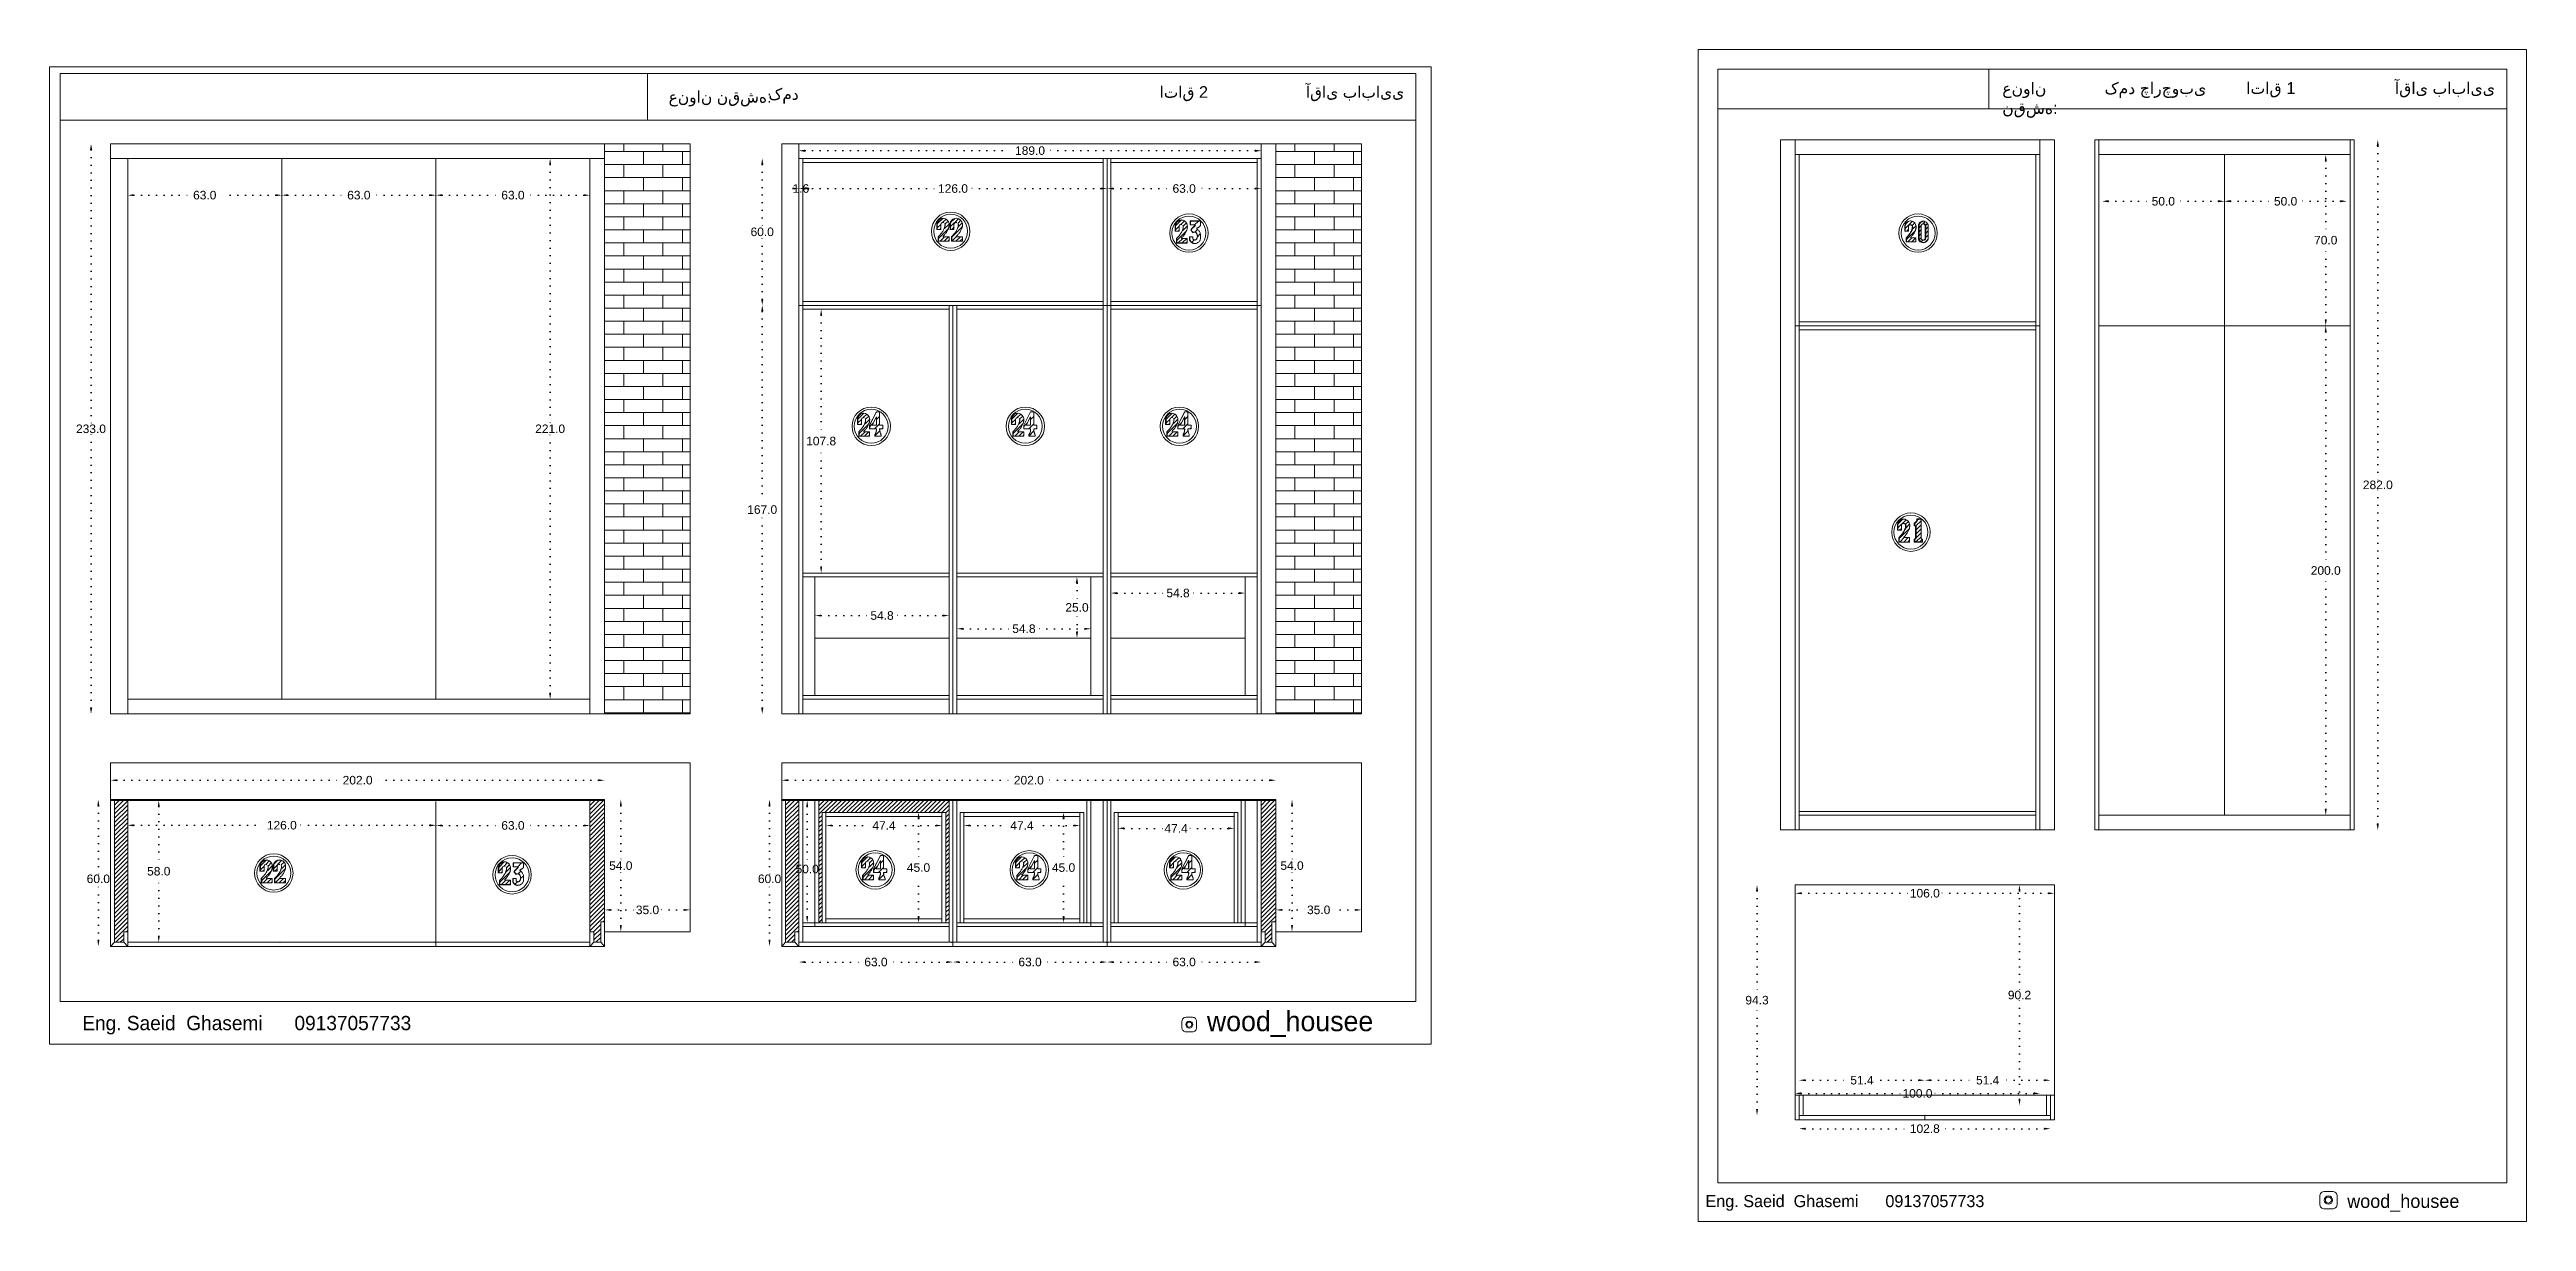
# Model space of a CAD drawing. Header units: inches. Extents: x 9 to 4094, y 4 to 1401.
# Drawn here: x 989 to 2002, y 101 to 580 of the extents above; entities that cross this region are included whole.
import ezdxf

# ---------------------------------------------------------------- set-up
doc = ezdxf.new("R2010")
doc.units = ezdxf.units.IN
doc.header["$MEASUREMENT"] = 0
doc.linetypes.add('ACAD_ISO07W100', pattern=[3, 0, -3])
doc.styles.get("Standard").update_dxf_attribs({"font": 'arial.ttf'})
doc.dimstyles.get("Standard").update_dxf_attribs({"dimtxt": 3.5, "dimasz": 2.5, "dimexe": 0.18, "dimexo": 0.0625, "dimgap": 0.09, "dimtad": 0, "dimtih": 1, "dimtoh": 1, "dimdec": 1, "dimzin": 0, "dimdsep": 46, "dimtxsty": 'Standard', "dimcen": 0.09, "dimse1": 1, "dimse2": 1, "dimadec": 0, "dimazin": 0, "dimtfac": 1, "dimtdec": 1, "dimtix": 1, "dimtofl": 0, "dimtmove": 0, "dimatfit": 3, "dimfxl": 1, "dimtolj": 1, "dimtzin": 0, "dimarcsym": 0})
pattern_1 = [(45, (1090.7574, 956.2558), (-0.8148213, 0.8148213), [])]
pattern_2 = [(45, (716.7598, 1079.6609), (-0.8148213, 0.8148213), [])]
pattern_3 = [(45, (440.048, 817.3955), (-0.8148213, 0.8148213), [])]

msp = doc.modelspace()

# ---------------------------------------------------------------- texts
at = {"lineweight": 20, "attachment_point": 1}
for s, width, gutter_width, heights, insert, char_height in [('{\\fArial|b0|i0|c178|p34;عنوان نقشه}:', 35.8883, 219.29, [0], (1787.57, 567.02), 4.8377), ('کمد چارچوبی', 41.9321, 219.29, [0], (1829.4, 567.09), 4.8377), ('اتاق 1', 41.9321, 219.29, [0], (1887.29, 567.09), 4.838), ('آقای بابایی', 41.9321, 219.29, [0], (1948.08, 567.09), 4.8377), ('{\\fArial|b0|i0|c178|p34;عنوان نقشه}:', 56.3746, 344.47, [0], (1242.34, 563.53), 4.7877), ('کمد', 137.2038, 344.47, [0], (1283.16, 564.68), 4.788), ('اتاق 2', 41.24, 215.67, [0], (1443.05, 565.46), 4.758), ('آقای بابایی', 41.24, 215.67, [0], (1502.83, 565.46), 4.7578), ('{\\fPlantagenet Cherokee|b0|i0|c0|p18;^IEng. Saeid  Ghasemi      09137057733}', 257.7493, 28.83, [0], (979.29, 185.49), 5.8352), ('{\\fPlantagenet Cherokee|b0|i0|c0|p18;wood_housee}', 1.6001, 40.36, [0.252], (1462.39, 187.41), 8.1693), ('{\\fPlantagenet Cherokee|b0|i0|c0|p18;^IEng. Saeid  Ghasemi      09137057733}', 218.526, 24.44, [0], (1646.44, 112.28), 4.9473), ('{\\fPlantagenet Cherokee|b0|i0|c0|p18;wood_housee}', 1.0787, 27.2, [0.17], (1928.58, 112.53), 5.5071)]:
    msp.add_mtext_dynamic_manual_height_columns(s, width=width, gutter_width=gutter_width, heights=heights, dxfattribs=dict(at, insert=insert, char_height=char_height))

# ---------------------------------------------------------------- blocks, each defined once
blk = doc.blocks.new('*D9')
at = {"color": 0, "linetype": 'ACAD_ISO07W100', "lineweight": -2, "transparency": 16777216}
for p, q in [((1016.7, 281.8), (1109.2, 281.8)), ((1213.7, 281.8), (1121.2, 281.8))]:
    blk.add_line(p, q, dxfattribs=at)
at = {"color": 0, "transparency": 16777216}
for points in [[(1016.7, 282.2), (1016.7, 281.4), (1014.2, 281.8)], [(1213.7, 282.2), (1213.7, 281.4), (1216.2, 281.8)]]:
    blk.add_solid(points, dxfattribs=at)
at = {"layer": 'Defpoints', "color": 0, "transparency": 16777216}
for p in [(1014.2, 273.9), (1216.2, 281.8), (1216.2, 273.9)]:
    blk.add_point(p, dxfattribs=at)
at = {"color": 0, "lineweight": 20, "transparency": 16777216, "insert": (1115.2, 281.8), "char_height": 3.5, "attachment_point": 5}
blk.add_mtext('\\A1;202.0', dxfattribs=at)
blk = doc.blocks.new('*D10')
at = {"color": 0, "linetype": 'ACAD_ISO07W100', "lineweight": -2, "transparency": 16777216}
for p, q in [((1222.8, 271.4), (1222.8, 248.8)), ((1222.8, 222.4), (1222.8, 245))]:
    blk.add_line(p, q, dxfattribs=at)
at = {"color": 0, "transparency": 16777216}
for points in [[(1222.4, 271.4), (1223.2, 271.4), (1222.8, 273.9)], [(1222.4, 222.4), (1223.2, 222.4), (1222.8, 219.9)]]:
    blk.add_solid(points, dxfattribs=at)
at = {"layer": 'Defpoints', "color": 0, "transparency": 16777216}
for p in [(1216.2, 273.9), (1216.2, 219.9), (1222.8, 219.9)]:
    blk.add_point(p, dxfattribs=at)
at = {"color": 0, "lineweight": 20, "transparency": 16777216, "insert": (1222.8, 246.9), "char_height": 3.5, "attachment_point": 5}
blk.add_mtext('\\A1;54.0', dxfattribs=at)
blk = doc.blocks.new('*D11')
at = {"color": 0, "linetype": 'ACAD_ISO07W100', "lineweight": -2, "transparency": 16777216}
for p, q in [((1218.7, 228.8), (1229.1, 228.8)), ((1248.7, 228.8), (1238.3, 228.8))]:
    blk.add_line(p, q, dxfattribs=at)
at = {"color": 0, "transparency": 16777216}
for points in [[(1218.7, 229.2), (1218.7, 228.4), (1216.2, 228.8)], [(1248.7, 229.2), (1248.7, 228.4), (1251.2, 228.8)]]:
    blk.add_solid(points, dxfattribs=at)
at = {"layer": 'Defpoints', "color": 0, "transparency": 16777216}
for p in [(1251.2, 228.8), (1216.2, 219.9), (1251.2, 219.9)]:
    blk.add_point(p, dxfattribs=at)
at = {"color": 0, "lineweight": 20, "transparency": 16777216, "insert": (1233.7, 228.8), "char_height": 3.5, "attachment_point": 5}
blk.add_mtext('\\A1;35.0', dxfattribs=at)
blk = doc.blocks.new('*D12')
at = {"color": 0, "linetype": 'ACAD_ISO07W100', "lineweight": -2, "transparency": 16777216}
for p, q in [((1009.2, 271.4), (1009.2, 243.4)), ((1009.2, 216.4), (1009.2, 239.6))]:
    blk.add_line(p, q, dxfattribs=at)
at = {"color": 0, "transparency": 16777216}
for points in [[(1008.8, 271.4), (1009.6, 271.4), (1009.2, 273.9)], [(1008.8, 216.4), (1009.6, 216.4), (1009.2, 213.9)]]:
    blk.add_solid(points, dxfattribs=at)
at = {"layer": 'Defpoints', "color": 0, "transparency": 16777216}
for p in [(1014.2, 273.9), (1009.2, 213.9), (1014.2, 213.9)]:
    blk.add_point(p, dxfattribs=at)
at = {"color": 0, "lineweight": 20, "transparency": 16777216, "insert": (1009.2, 241.5), "char_height": 3.5, "attachment_point": 5}
blk.add_mtext('\\A1;60.0', dxfattribs=at)
blk = doc.blocks.new('*D13')
at = {"color": 0, "linetype": 'ACAD_ISO07W100', "lineweight": -2, "transparency": 16777216}
for p, q in [((1033.9, 271.1), (1033.9, 246.5)), ((1033.9, 218.1), (1033.9, 242.7))]:
    blk.add_line(p, q, dxfattribs=at)
at = {"color": 0, "transparency": 16777216}
for points in [[(1033.5, 271.1), (1034.3, 271.1), (1033.9, 273.6)], [(1033.5, 218.1), (1034.3, 218.1), (1033.9, 215.6)]]:
    blk.add_solid(points, dxfattribs=at)
at = {"layer": 'Defpoints', "color": 0, "transparency": 16777216}
for p in [(1021.2, 273.6), (1033.9, 273.6), (1021.2, 215.6)]:
    blk.add_point(p, dxfattribs=at)
at = {"color": 0, "lineweight": 20, "transparency": 16777216, "insert": (1033.9, 244.6), "char_height": 3.5, "attachment_point": 5}
blk.add_mtext('\\A1;58.0', dxfattribs=at)
blk = doc.blocks.new('*D15')
at = {"color": 0, "linetype": 'ACAD_ISO07W100', "lineweight": -2, "transparency": 16777216}
for p, q in [((1149.7, 263.3), (1174.1, 263.3)), ((1207.7, 263.3), (1183.3, 263.3))]:
    blk.add_line(p, q, dxfattribs=at)
at = {"color": 0, "transparency": 16777216}
for points in [[(1149.7, 263.7), (1149.7, 262.9), (1147.2, 263.3)], [(1207.7, 263.7), (1207.7, 262.9), (1210.2, 263.3)]]:
    blk.add_solid(points, dxfattribs=at)
at = {"layer": 'Defpoints', "color": 0, "transparency": 16777216}
for p in [(1147.2, 273.1), (1210.2, 273.1), (1210.2, 263.3)]:
    blk.add_point(p, dxfattribs=at)
at = {"color": 0, "lineweight": 20, "transparency": 16777216, "insert": (1178.7, 263.3), "char_height": 3.5, "attachment_point": 5}
blk.add_mtext('\\A1;63.0', dxfattribs=at)
blk = doc.blocks.new('*D17')
at = {"color": 0, "linetype": 'ACAD_ISO07W100', "lineweight": -2, "transparency": 16777216}
for p, q in [((1006.2, 539.4), (1006.2, 427.3)), ((1006.2, 311.4), (1006.2, 423.5))]:
    blk.add_line(p, q, dxfattribs=at)
at = {"color": 0, "transparency": 16777216}
for points in [[(1005.8, 539.4), (1006.7, 539.4), (1006.2, 541.9)], [(1005.8, 311.4), (1006.7, 311.4), (1006.2, 308.9)]]:
    blk.add_solid(points, dxfattribs=at)
at = {"layer": 'Defpoints', "color": 0, "transparency": 16777216}
for p in [(1006.2, 541.9), (1014.2, 541.9), (1014.2, 308.9)]:
    blk.add_point(p, dxfattribs=at)
at = {"color": 0, "lineweight": 20, "transparency": 16777216, "insert": (1006.2, 425.4), "char_height": 3.5, "attachment_point": 5}
blk.add_mtext('\\A1;233.0', dxfattribs=at)
blk = doc.blocks.new('*D18')
at = {"color": 0, "linetype": 'ACAD_ISO07W100', "lineweight": -2, "transparency": 16777216}
for p, q in [((1280.6, 473.4), (1280.6, 394.3)), ((1280.6, 311.4), (1280.6, 390.5))]:
    blk.add_line(p, q, dxfattribs=at)
at = {"color": 0, "transparency": 16777216}
for points in [[(1280.2, 473.4), (1281.1, 473.4), (1280.6, 475.9)], [(1280.2, 311.4), (1281.1, 311.4), (1280.6, 308.9)]]:
    blk.add_solid(points, dxfattribs=at)
at = {"layer": 'Defpoints', "color": 0, "transparency": 16777216}
for p in [(1280.6, 475.9), (1295.6, 475.9), (1288.6, 308.9)]:
    blk.add_point(p, dxfattribs=at)
at = {"color": 0, "lineweight": 20, "transparency": 16777216, "insert": (1280.6, 392.4), "char_height": 3.5, "attachment_point": 5}
blk.add_mtext('\\A1;167.0', dxfattribs=at)
blk = doc.blocks.new('*D23')
at = {"color": 0, "linetype": 'ACAD_ISO07W100', "lineweight": -2, "transparency": 16777216}
for p, q in [((1291.1, 281.8), (1383.6, 281.8)), ((1488.1, 281.8), (1395.6, 281.8))]:
    blk.add_line(p, q, dxfattribs=at)
at = {"color": 0, "transparency": 16777216}
for points in [[(1291.1, 282.2), (1291.1, 281.4), (1288.6, 281.8)], [(1488.1, 282.2), (1488.1, 281.4), (1490.6, 281.8)]]:
    blk.add_solid(points, dxfattribs=at)
at = {"layer": 'Defpoints', "color": 0, "transparency": 16777216}
for p in [(1288.6, 273.9), (1490.6, 281.8), (1490.6, 273.9)]:
    blk.add_point(p, dxfattribs=at)
at = {"color": 0, "lineweight": 20, "transparency": 16777216, "insert": (1389.6, 281.8), "char_height": 3.5, "attachment_point": 5}
blk.add_mtext('\\A1;202.0', dxfattribs=at)
blk = doc.blocks.new('*D24')
at = {"color": 0, "linetype": 'ACAD_ISO07W100', "lineweight": -2, "transparency": 16777216}
for p, q in [((1497.2, 271.4), (1497.2, 248.8)), ((1497.2, 222.4), (1497.2, 245))]:
    blk.add_line(p, q, dxfattribs=at)
at = {"color": 0, "transparency": 16777216}
for points in [[(1496.8, 271.4), (1497.6, 271.4), (1497.2, 273.9)], [(1496.8, 222.4), (1497.6, 222.4), (1497.2, 219.9)]]:
    blk.add_solid(points, dxfattribs=at)
at = {"layer": 'Defpoints', "color": 0, "transparency": 16777216}
for p in [(1490.6, 273.9), (1490.6, 219.9), (1497.2, 219.9)]:
    blk.add_point(p, dxfattribs=at)
at = {"color": 0, "lineweight": 20, "transparency": 16777216, "insert": (1497.2, 246.9), "char_height": 3.5, "attachment_point": 5}
blk.add_mtext('\\A1;54.0', dxfattribs=at)
blk = doc.blocks.new('*D25')
at = {"color": 0, "linetype": 'ACAD_ISO07W100', "lineweight": -2, "transparency": 16777216}
for p, q in [((1493.1, 228.8), (1503.5, 228.8)), ((1523.1, 228.8), (1512.7, 228.8))]:
    blk.add_line(p, q, dxfattribs=at)
at = {"color": 0, "transparency": 16777216}
for points in [[(1493.1, 229.2), (1493.1, 228.4), (1490.6, 228.8)], [(1523.1, 229.2), (1523.1, 228.4), (1525.6, 228.8)]]:
    blk.add_solid(points, dxfattribs=at)
at = {"layer": 'Defpoints', "color": 0, "transparency": 16777216}
for p in [(1525.6, 228.8), (1490.6, 219.9), (1525.6, 219.9)]:
    blk.add_point(p, dxfattribs=at)
at = {"color": 0, "lineweight": 20, "transparency": 16777216, "insert": (1508.1, 228.8), "char_height": 3.5, "attachment_point": 5}
blk.add_mtext('\\A1;35.0', dxfattribs=at)
blk = doc.blocks.new('*D20')
at = {"color": 0, "linetype": 'ACAD_ISO07W100', "lineweight": -2, "transparency": 16777216}
for p, q in [((1283.6, 271.4), (1283.6, 243.4)), ((1283.6, 216.4), (1283.6, 239.6))]:
    blk.add_line(p, q, dxfattribs=at)
at = {"color": 0, "transparency": 16777216}
for points in [[(1283.2, 271.4), (1284, 271.4), (1283.6, 273.9)], [(1283.2, 216.4), (1284, 216.4), (1283.6, 213.9)]]:
    blk.add_solid(points, dxfattribs=at)
at = {"layer": 'Defpoints', "color": 0, "transparency": 16777216}
for p in [(1288.6, 273.9), (1283.6, 213.9), (1288.6, 213.9)]:
    blk.add_point(p, dxfattribs=at)
at = {"color": 0, "lineweight": 20, "transparency": 16777216, "insert": (1283.6, 241.5), "char_height": 3.5, "attachment_point": 5}
blk.add_mtext('\\A1;60.0', dxfattribs=at)
blk = doc.blocks.new('*D26')
at = {"color": 0, "linetype": 'ACAD_ISO07W100', "lineweight": -2, "transparency": 16777216}
for p, q in [((1299, 271.1), (1299, 247.4)), ((1299, 226.1), (1299, 243.6))]:
    blk.add_line(p, q, dxfattribs=at)
at = {"color": 0, "transparency": 16777216}
for points in [[(1298.6, 271.1), (1299.4, 271.1), (1299, 273.6)], [(1298.6, 226.1), (1299.4, 226.1), (1299, 223.6)]]:
    blk.add_solid(points, dxfattribs=at)
at = {"layer": 'Defpoints', "color": 0, "transparency": 16777216}
for p in [(1297.2, 273.6), (1299, 273.6), (1302.2, 223.6)]:
    blk.add_point(p, dxfattribs=at)
at = {"color": 0, "lineweight": 20, "transparency": 16777216, "insert": (1299, 245.5), "char_height": 3.5, "attachment_point": 5}
blk.add_mtext('\\A1;50.0', dxfattribs=at)
blk = doc.blocks.new('*D22')
at = {"color": 0, "linetype": 'ACAD_ISO07W100', "lineweight": -2, "transparency": 16777216}
for p, q in [((1309.2, 263.3), (1325.7, 263.3)), ((1351.6, 263.3), (1335.1, 263.3))]:
    blk.add_line(p, q, dxfattribs=at)
at = {"color": 0, "transparency": 16777216}
for points in [[(1309.2, 263.7), (1309.2, 262.9), (1306.7, 263.3)], [(1351.6, 263.7), (1351.6, 262.9), (1354.1, 263.3)]]:
    blk.add_solid(points, dxfattribs=at)
at = {"layer": 'Defpoints', "color": 0, "transparency": 16777216}
for p in [(1306.7, 270), (1306.7, 263.3), (1354.1, 270)]:
    blk.add_point(p, dxfattribs=at)
at = {"color": 0, "lineweight": 20, "transparency": 16777216, "insert": (1330.4, 263.3), "char_height": 3.5, "attachment_point": 5}
blk.add_mtext('\\A1;47.4', dxfattribs=at)
blk = doc.blocks.new('*D29')
at = {"color": 0, "linetype": 'ACAD_ISO07W100', "lineweight": -2, "transparency": 16777216}
for p, q in [((1344.5, 266.1), (1344.5, 248)), ((1344.5, 226.1), (1344.5, 244.2))]:
    blk.add_line(p, q, dxfattribs=at)
at = {"color": 0, "transparency": 16777216}
for points in [[(1344.1, 266.1), (1345, 266.1), (1344.5, 268.6)], [(1344.1, 226.1), (1345, 226.1), (1344.5, 223.6)]]:
    blk.add_solid(points, dxfattribs=at)
at = {"layer": 'Defpoints', "color": 0, "transparency": 16777216}
for p in [(1354.1, 268.6), (1344.5, 223.6), (1352.5, 223.6)]:
    blk.add_point(p, dxfattribs=at)
at = {"color": 0, "lineweight": 20, "transparency": 16777216, "insert": (1344.5, 246.1), "char_height": 3.5, "attachment_point": 5}
blk.add_mtext('\\A1;45.0', dxfattribs=at)
blk = doc.blocks.new('*D30')
at = {"color": 0, "linetype": 'ACAD_ISO07W100', "lineweight": -2, "transparency": 16777216}
for p, q in [((1362.7, 343.7), (1382.9, 343.7)), ((1412.5, 343.7), (1392.2, 343.7))]:
    blk.add_line(p, q, dxfattribs=at)
at = {"color": 0, "transparency": 16777216}
for points in [[(1362.7, 344.1), (1362.7, 343.3), (1360.2, 343.7)], [(1412.5, 344.1), (1412.5, 343.3), (1415, 343.7)]]:
    blk.add_solid(points, dxfattribs=at)
at = {"layer": 'Defpoints', "color": 0, "transparency": 16777216}
for p in [(1360.2, 339.9), (1415, 343.7), (1415, 339.9)]:
    blk.add_point(p, dxfattribs=at)
at = {"color": 0, "lineweight": 20, "transparency": 16777216, "insert": (1387.6, 343.7), "char_height": 3.5, "attachment_point": 5}
blk.add_mtext('\\A1;54.8', dxfattribs=at)
blk = doc.blocks.new('*D31')
at = {"color": 0, "linetype": 'ACAD_ISO07W100', "lineweight": -2, "transparency": 16777216}
for p, q in [((1409.3, 362.4), (1409.3, 354.3)), ((1409.3, 342.4), (1409.3, 350.5))]:
    blk.add_line(p, q, dxfattribs=at)
at = {"color": 0, "transparency": 16777216}
for points in [[(1408.8, 362.4), (1409.7, 362.4), (1409.3, 364.9)], [(1408.8, 342.4), (1409.7, 342.4), (1409.3, 339.9)]]:
    blk.add_solid(points, dxfattribs=at)
at = {"layer": 'Defpoints', "color": 0, "transparency": 16777216}
for p in [(1415, 364.9), (1409.3, 339.9), (1415, 339.9)]:
    blk.add_point(p, dxfattribs=at)
at = {"color": 0, "lineweight": 20, "transparency": 16777216, "insert": (1409.3, 352.4), "char_height": 3.5, "attachment_point": 5}
blk.add_mtext('\\A1;25.0', dxfattribs=at)
blk = doc.blocks.new('*D32')
at = {"color": 0, "linetype": 'ACAD_ISO07W100', "lineweight": -2, "transparency": 16777216}
for p, q in [((1280.6, 533.4), (1280.6, 507.8)), ((1280.6, 478.4), (1280.6, 504))]:
    blk.add_line(p, q, dxfattribs=at)
at = {"color": 0, "transparency": 16777216}
for points in [[(1280.2, 533.4), (1281.1, 533.4), (1280.6, 535.9)], [(1280.2, 478.4), (1281.1, 478.4), (1280.6, 475.9)]]:
    blk.add_solid(points, dxfattribs=at)
at = {"layer": 'Defpoints', "color": 0, "transparency": 16777216}
for p in [(1280.6, 535.9), (1295.6, 535.9), (1295.6, 475.9)]:
    blk.add_point(p, dxfattribs=at)
at = {"color": 0, "lineweight": 20, "transparency": 16777216, "insert": (1280.6, 505.9), "char_height": 3.5, "attachment_point": 5}
blk.add_mtext('\\A1;60.0', dxfattribs=at)
blk = doc.blocks.new('*D33')
at = {"color": 0, "linetype": 'ACAD_ISO07W100', "lineweight": -2, "transparency": 16777216}
for p, q in [((1304.7, 471.8), (1304.7, 422.3)), ((1304.7, 369), (1304.7, 418.5))]:
    blk.add_line(p, q, dxfattribs=at)
at = {"color": 0, "transparency": 16777216}
for points in [[(1304.3, 471.8), (1305.1, 471.8), (1304.7, 474.3)], [(1304.3, 369), (1305.1, 369), (1304.7, 366.5)]]:
    blk.add_solid(points, dxfattribs=at)
at = {"layer": 'Defpoints', "color": 0, "transparency": 16777216}
for p in [(1297.2, 474.3), (1297.2, 366.5), (1304.7, 366.5)]:
    blk.add_point(p, dxfattribs=at)
at = {"color": 0, "lineweight": 20, "transparency": 16777216, "insert": (1304.7, 420.4), "char_height": 3.5, "attachment_point": 5}
blk.add_mtext('\\A1;107.8', dxfattribs=at)
blk = doc.blocks.new('*D34')
at = {"color": 0, "linetype": 'ACAD_ISO07W100', "lineweight": -2, "transparency": 16777216}
for p, q in [((1023.7, 520.9), (1048.1, 520.9)), ((1081.7, 520.9), (1057.3, 520.9))]:
    blk.add_line(p, q, dxfattribs=at)
at = {"color": 0, "transparency": 16777216}
for points in [[(1023.7, 521.3), (1023.7, 520.5), (1021.2, 520.9)], [(1081.7, 521.3), (1081.7, 520.5), (1084.2, 520.9)]]:
    blk.add_solid(points, dxfattribs=at)
at = {"layer": 'Defpoints', "color": 0, "transparency": 16777216}
for p in [(1021.2, 535.9), (1084.2, 535.9), (1084.2, 520.9)]:
    blk.add_point(p, dxfattribs=at)
at = {"color": 0, "lineweight": 20, "transparency": 16777216, "insert": (1052.7, 520.9), "char_height": 3.5, "attachment_point": 5}
blk.add_mtext('\\A1;63.0', dxfattribs=at)
blk = doc.blocks.new('*D35')
at = {"color": 0, "linetype": 'ACAD_ISO07W100', "lineweight": -2, "transparency": 16777216}
for p, q in [((1086.7, 520.9), (1111.1, 520.9)), ((1144.7, 520.9), (1120.3, 520.9))]:
    blk.add_line(p, q, dxfattribs=at)
at = {"color": 0, "transparency": 16777216}
for points in [[(1086.7, 521.3), (1086.7, 520.5), (1084.2, 520.9)], [(1144.7, 521.3), (1144.7, 520.5), (1147.2, 520.9)]]:
    blk.add_solid(points, dxfattribs=at)
at = {"layer": 'Defpoints', "color": 0, "transparency": 16777216}
for p in [(1084.2, 535.9), (1147.2, 535.9), (1147.2, 520.9)]:
    blk.add_point(p, dxfattribs=at)
at = {"color": 0, "lineweight": 20, "transparency": 16777216, "insert": (1115.7, 520.9), "char_height": 3.5, "attachment_point": 5}
blk.add_mtext('\\A1;63.0', dxfattribs=at)
blk = doc.blocks.new('*D36')
at = {"color": 0, "linetype": 'ACAD_ISO07W100', "lineweight": -2, "transparency": 16777216}
for p, q in [((1149.7, 520.9), (1174.1, 520.9)), ((1207.7, 520.9), (1183.3, 520.9))]:
    blk.add_line(p, q, dxfattribs=at)
at = {"color": 0, "transparency": 16777216}
for points in [[(1149.7, 521.3), (1149.7, 520.5), (1147.2, 520.9)], [(1207.7, 521.3), (1207.7, 520.5), (1210.2, 520.9)]]:
    blk.add_solid(points, dxfattribs=at)
at = {"layer": 'Defpoints', "color": 0, "transparency": 16777216}
for p in [(1147.2, 535.9), (1210.2, 535.9), (1210.2, 520.9)]:
    blk.add_point(p, dxfattribs=at)
at = {"color": 0, "lineweight": 20, "transparency": 16777216, "insert": (1178.7, 520.9), "char_height": 3.5, "attachment_point": 5}
blk.add_mtext('\\A1;63.0', dxfattribs=at)
blk = doc.blocks.new('*D37')
at = {"color": 0, "linetype": 'ACAD_ISO07W100', "lineweight": -2, "transparency": 16777216}
for p, q in [((1193.9, 533.4), (1193.9, 427.3)), ((1193.9, 317.4), (1193.9, 423.5))]:
    blk.add_line(p, q, dxfattribs=at)
at = {"color": 0, "transparency": 16777216}
for points in [[(1193.5, 533.4), (1194.3, 533.4), (1193.9, 535.9)], [(1193.5, 317.4), (1194.3, 317.4), (1193.9, 314.9)]]:
    blk.add_solid(points, dxfattribs=at)
at = {"layer": 'Defpoints', "color": 0, "transparency": 16777216}
for p in [(1210.2, 535.9), (1193.9, 314.9), (1210.2, 314.9)]:
    blk.add_point(p, dxfattribs=at)
at = {"color": 0, "lineweight": 20, "transparency": 16777216, "insert": (1193.9, 425.4), "char_height": 3.5, "attachment_point": 5}
blk.add_mtext('\\A1;221.0', dxfattribs=at)
blk = doc.blocks.new('*D38')
at = {"color": 0, "linetype": 'ACAD_ISO07W100', "lineweight": -2, "transparency": 16777216}
for p, q in [((1705.4, 235.6), (1750.1, 235.6)), ((1806.4, 235.6), (1761.7, 235.6))]:
    blk.add_line(p, q, dxfattribs=at)
at = {"color": 0, "transparency": 16777216}
for points in [[(1705.4, 236), (1705.4, 235.2), (1702.9, 235.6)], [(1806.4, 236), (1806.4, 235.2), (1808.9, 235.6)]]:
    blk.add_solid(points, dxfattribs=at)
at = {"layer": 'Defpoints', "color": 0, "transparency": 16777216}
for p in [(1702.9, 239.1), (1808.9, 239.1), (1808.9, 235.6)]:
    blk.add_point(p, dxfattribs=at)
at = {"color": 0, "lineweight": 20, "transparency": 16777216, "insert": (1755.9, 235.6), "char_height": 3.5, "attachment_point": 5}
blk.add_mtext('\\A1;106.0', dxfattribs=at)
blk = doc.blocks.new('*D39')
at = {"color": 0, "linetype": 'ACAD_ISO07W100', "lineweight": -2, "transparency": 16777216}
for p, q in [((1687.3, 236.6), (1687.3, 193.8)), ((1687.3, 147.3), (1687.3, 190))]:
    blk.add_line(p, q, dxfattribs=at)
at = {"color": 0, "transparency": 16777216}
for points in [[(1686.9, 236.6), (1687.7, 236.6), (1687.3, 239.1)], [(1686.9, 147.3), (1687.7, 147.3), (1687.3, 144.8)]]:
    blk.add_solid(points, dxfattribs=at)
at = {"layer": 'Defpoints', "color": 0, "transparency": 16777216}
for p in [(1687.3, 239.1), (1702.9, 239.1), (1702.9, 144.8)]:
    blk.add_point(p, dxfattribs=at)
at = {"color": 0, "lineweight": 20, "transparency": 16777216, "insert": (1687.3, 191.9), "char_height": 3.5, "attachment_point": 5}
blk.add_mtext('\\A1;94.3', dxfattribs=at)
blk = doc.blocks.new('*D40')
at = {"color": 0, "linetype": 'ACAD_ISO07W100', "lineweight": -2, "transparency": 16777216}
for p, q in [((1705.4, 153.8), (1747.1, 153.8)), ((1800.4, 153.8), (1758.7, 153.8))]:
    blk.add_line(p, q, dxfattribs=at)
at = {"color": 0, "transparency": 16777216}
for points in [[(1705.4, 154.3), (1705.4, 153.4), (1702.9, 153.8)], [(1800.4, 154.3), (1800.4, 153.4), (1802.9, 153.8)]]:
    blk.add_solid(points, dxfattribs=at)
at = {"layer": 'Defpoints', "color": 0, "transparency": 16777216}
for p in [(1702.9, 153.8), (1702.9, 144.8), (1802.9, 143.1)]:
    blk.add_point(p, dxfattribs=at)
at = {"color": 0, "lineweight": 20, "transparency": 16777216, "insert": (1752.9, 153.8), "char_height": 3.5, "attachment_point": 5}
blk.add_mtext('\\A1;100.0', dxfattribs=at)
blk = doc.blocks.new('*D43')
at = {"color": 0, "linetype": 'ACAD_ISO07W100', "lineweight": -2, "transparency": 16777216}
for p, q in [((1794.6, 236.6), (1794.6, 195.9)), ((1794.6, 151.4), (1794.6, 192.1))]:
    blk.add_line(p, q, dxfattribs=at)
at = {"color": 0, "transparency": 16777216}
for points in [[(1794.2, 236.6), (1795, 236.6), (1794.6, 239.1)], [(1794.2, 151.4), (1795, 151.4), (1794.6, 148.9)]]:
    blk.add_solid(points, dxfattribs=at)
at = {"layer": 'Defpoints', "color": 0, "transparency": 16777216}
for p in [(1808.9, 239.1), (1794.6, 148.9), (1805.7, 148.9)]:
    blk.add_point(p, dxfattribs=at)
at = {"color": 0, "lineweight": 20, "transparency": 16777216, "insert": (1794.6, 194), "char_height": 3.5, "attachment_point": 5}
blk.add_mtext('\\A1;90.2', dxfattribs=at)
blk = doc.blocks.new('*D45')
at = {"color": 0, "linetype": 'ACAD_ISO07W100', "lineweight": -2, "transparency": 16777216}
for p, q in [((1830.9, 518.4), (1848.8, 518.4)), ((1875.9, 518.4), (1858, 518.4))]:
    blk.add_line(p, q, dxfattribs=at)
at = {"color": 0, "transparency": 16777216}
for points in [[(1830.9, 518.9), (1830.9, 518), (1828.4, 518.4)], [(1875.9, 518.9), (1875.9, 518), (1878.4, 518.4)]]:
    blk.add_solid(points, dxfattribs=at)
at = {"layer": 'Defpoints', "color": 0, "transparency": 16777216}
for p in [(1828.4, 543.5), (1878.4, 537.5), (1878.4, 518.4)]:
    blk.add_point(p, dxfattribs=at)
at = {"color": 0, "lineweight": 20, "transparency": 16777216, "insert": (1853.4, 518.4), "char_height": 3.5, "attachment_point": 5}
blk.add_mtext('\\A1;50.0', dxfattribs=at)
blk = doc.blocks.new('*D46')
at = {"color": 0, "linetype": 'ACAD_ISO07W100', "lineweight": -2, "transparency": 16777216}
for p, q in [((1880.9, 518.4), (1898.8, 518.4)), ((1925.9, 518.4), (1908, 518.4))]:
    blk.add_line(p, q, dxfattribs=at)
at = {"color": 0, "transparency": 16777216}
for points in [[(1880.9, 518.9), (1880.9, 518), (1878.4, 518.4)], [(1925.9, 518.9), (1925.9, 518), (1928.4, 518.4)]]:
    blk.add_solid(points, dxfattribs=at)
at = {"layer": 'Defpoints', "color": 0, "transparency": 16777216}
for p in [(1878.4, 537.5), (1928.4, 543.5), (1928.4, 518.4)]:
    blk.add_point(p, dxfattribs=at)
at = {"color": 0, "lineweight": 20, "transparency": 16777216, "insert": (1903.4, 518.4), "char_height": 3.5, "attachment_point": 5}
blk.add_mtext('\\A1;50.0', dxfattribs=at)
blk = doc.blocks.new('*D47')
at = {"color": 0, "linetype": 'ACAD_ISO07W100', "lineweight": -2, "transparency": 16777216}
for p, q in [((1919.8, 465), (1919.8, 369.4)), ((1919.8, 270), (1919.8, 365.6))]:
    blk.add_line(p, q, dxfattribs=at)
at = {"color": 0, "transparency": 16777216}
for points in [[(1919.4, 465), (1920.2, 465), (1919.8, 467.5)], [(1919.4, 270), (1920.2, 270), (1919.8, 267.5)]]:
    blk.add_solid(points, dxfattribs=at)
at = {"layer": 'Defpoints', "color": 0, "transparency": 16777216}
for p in [(1928.4, 467.5), (1919.8, 267.5), (1928.4, 267.5)]:
    blk.add_point(p, dxfattribs=at)
at = {"color": 0, "lineweight": 20, "transparency": 16777216, "insert": (1919.8, 367.5), "char_height": 3.5, "attachment_point": 5}
blk.add_mtext('\\A1;200.0', dxfattribs=at)
blk = doc.blocks.new('*D48')
at = {"color": 0, "linetype": 'ACAD_ISO07W100', "lineweight": -2, "transparency": 16777216}
for p, q in [((1293.1, 523.6), (1290.6, 523.6)), ((1299.7, 523.6), (1302.2, 523.6))]:
    blk.add_line(p, q, dxfattribs=at)
at = {"color": 0, "transparency": 16777216}
for points in [[(1293.1, 524), (1293.1, 523.2), (1295.6, 523.6)], [(1299.7, 524), (1299.7, 523.2), (1297.2, 523.6)]]:
    blk.add_solid(points, dxfattribs=at)
at = {"layer": 'Defpoints', "color": 0, "transparency": 16777216}
for p in [(1295.6, 535.9), (1297.2, 535.9), (1297.2, 523.6)]:
    blk.add_point(p, dxfattribs=at)
at = {"color": 0, "lineweight": 20, "transparency": 16777216, "insert": (1296.4, 523.6), "char_height": 3.5, "attachment_point": 5}
blk.add_mtext('\\A1;1.6', dxfattribs=at)
blk = doc.blocks.new('*D53')
at = {"color": 0, "linetype": 'ACAD_ISO07W100', "lineweight": -2, "transparency": 16777216}
for p, q in [((1707, 139.4), (1750.1, 139.4)), ((1804.8, 139.4), (1761.7, 139.4))]:
    blk.add_line(p, q, dxfattribs=at)
at = {"color": 0, "transparency": 16777216}
for points in [[(1707, 139.8), (1707, 139), (1704.5, 139.4)], [(1804.8, 139.8), (1804.8, 139), (1807.3, 139.4)]]:
    blk.add_solid(points, dxfattribs=at)
at = {"layer": 'Defpoints', "color": 0, "transparency": 16777216}
for p in [(1704.5, 143.1), (1807.3, 143.1), (1807.3, 139.4)]:
    blk.add_point(p, dxfattribs=at)
at = {"color": 0, "lineweight": 20, "transparency": 16777216, "insert": (1755.9, 139.4), "char_height": 3.5, "attachment_point": 5}
blk.add_mtext('\\A1;102.8', dxfattribs=at)
blk = doc.blocks.new('*D54')
at = {"color": 0, "linetype": 'ACAD_ISO07W100', "lineweight": -2, "transparency": 16777216}
for p, q in [((1707, 159.2), (1725.6, 159.2)), ((1753.4, 159.2), (1734.8, 159.2))]:
    blk.add_line(p, q, dxfattribs=at)
at = {"color": 0, "transparency": 16777216}
for points in [[(1707, 159.6), (1707, 158.8), (1704.5, 159.2)], [(1753.4, 159.6), (1753.4, 158.8), (1755.9, 159.2)]]:
    blk.add_solid(points, dxfattribs=at)
at = {"layer": 'Defpoints', "color": 0, "transparency": 16777216}
for p in [(1704.5, 153.1), (1755.9, 159.2), (1755.9, 144.8)]:
    blk.add_point(p, dxfattribs=at)
at = {"color": 0, "lineweight": 20, "transparency": 16777216, "insert": (1730.2, 159.2), "char_height": 3.5, "attachment_point": 5}
blk.add_mtext('\\A1;51.4', dxfattribs=at)
blk = doc.blocks.new('*D55')
at = {"color": 0, "linetype": 'ACAD_ISO07W100', "lineweight": -2, "transparency": 16777216}
for p, q in [((1758.4, 159.2), (1777, 159.2)), ((1804.8, 159.2), (1786.2, 159.2))]:
    blk.add_line(p, q, dxfattribs=at)
at = {"color": 0, "transparency": 16777216}
for points in [[(1758.4, 159.6), (1758.4, 158.8), (1755.9, 159.2)], [(1804.8, 159.6), (1804.8, 158.8), (1807.3, 159.2)]]:
    blk.add_solid(points, dxfattribs=at)
at = {"layer": 'Defpoints', "color": 0, "transparency": 16777216}
for p in [(1807.3, 159.2), (1807.3, 153.1), (1755.9, 144.8)]:
    blk.add_point(p, dxfattribs=at)
at = {"color": 0, "lineweight": 20, "transparency": 16777216, "insert": (1781.6, 159.2), "char_height": 3.5, "attachment_point": 5}
blk.add_mtext('\\A1;51.4', dxfattribs=at)
blk = doc.blocks.new('*D57')
at = {"color": 0, "linetype": 'ACAD_ISO07W100', "lineweight": -2, "transparency": 16777216}
for p, q in [((1941.1, 541), (1941.1, 404.4)), ((1941.1, 264), (1941.1, 400.6))]:
    blk.add_line(p, q, dxfattribs=at)
at = {"color": 0, "transparency": 16777216}
for points in [[(1940.6, 541), (1941.5, 541), (1941.1, 543.5)], [(1940.6, 264), (1941.5, 264), (1941.1, 261.5)]]:
    blk.add_solid(points, dxfattribs=at)
at = {"layer": 'Defpoints', "color": 0, "transparency": 16777216}
for p in [(1931.4, 543.5), (1941.1, 543.5), (1931.4, 261.5)]:
    blk.add_point(p, dxfattribs=at)
at = {"color": 0, "lineweight": 20, "transparency": 16777216, "insert": (1941.1, 402.5), "char_height": 3.5, "attachment_point": 5}
blk.add_mtext('\\A1;282.0', dxfattribs=at)
blk = doc.blocks.new('*D58')
at = {"color": 0, "linetype": 'ACAD_ISO07W100', "lineweight": -2, "transparency": 16777216}
for p, q in [((1298.1, 523.6), (1352.8, 523.6)), ((1419.1, 523.6), (1364.4, 523.6))]:
    blk.add_line(p, q, dxfattribs=at)
at = {"color": 0, "transparency": 16777216}
for points in [[(1298.1, 524), (1298.1, 523.2), (1295.6, 523.6)], [(1419.1, 524), (1419.1, 523.2), (1421.6, 523.6)]]:
    blk.add_solid(points, dxfattribs=at)
at = {"layer": 'Defpoints', "color": 0, "transparency": 16777216}
for p in [(1295.6, 535.9), (1421.6, 535.9), (1421.6, 523.6)]:
    blk.add_point(p, dxfattribs=at)
at = {"color": 0, "lineweight": 20, "transparency": 16777216, "insert": (1358.6, 523.6), "char_height": 3.5, "attachment_point": 5}
blk.add_mtext('\\A1;126.0', dxfattribs=at)
blk = doc.blocks.new('*D59')
at = {"color": 0, "linetype": 'ACAD_ISO07W100', "lineweight": -2, "transparency": 16777216}
for p, q in [((1424.1, 523.6), (1448.4, 523.6)), ((1482.1, 523.6), (1457.7, 523.6))]:
    blk.add_line(p, q, dxfattribs=at)
at = {"color": 0, "transparency": 16777216}
for points in [[(1424.1, 524), (1424.1, 523.2), (1421.6, 523.6)], [(1482.1, 524), (1482.1, 523.2), (1484.6, 523.6)]]:
    blk.add_solid(points, dxfattribs=at)
at = {"layer": 'Defpoints', "color": 0, "transparency": 16777216}
for p in [(1421.6, 535.9), (1484.6, 535.9), (1484.6, 523.6)]:
    blk.add_point(p, dxfattribs=at)
at = {"color": 0, "lineweight": 20, "transparency": 16777216, "insert": (1453.1, 523.6), "char_height": 3.5, "attachment_point": 5}
blk.add_mtext('\\A1;63.0', dxfattribs=at)
blk = doc.blocks.new('*D76')
at = {"color": 0, "linetype": 'ACAD_ISO07W100', "lineweight": -2, "transparency": 16777216}
for p, q in [((1304.7, 349.1), (1324.9, 349.1)), ((1354.5, 349.1), (1334.2, 349.1))]:
    blk.add_line(p, q, dxfattribs=at)
at = {"color": 0, "transparency": 16777216}
for points in [[(1304.7, 349.5), (1304.7, 348.7), (1302.2, 349.1)], [(1354.5, 349.5), (1354.5, 348.7), (1357, 349.1)]]:
    blk.add_solid(points, dxfattribs=at)
at = {"layer": 'Defpoints', "color": 0, "transparency": 16777216}
for p in [(1357, 349.1), (1302.2, 339.9), (1357, 339.9)]:
    blk.add_point(p, dxfattribs=at)
at = {"color": 0, "lineweight": 20, "transparency": 16777216, "insert": (1329.6, 349.1), "char_height": 3.5, "attachment_point": 5}
blk.add_mtext('\\A1;54.8', dxfattribs=at)
blk = doc.blocks.new('*D88')
at = {"color": 0, "linetype": 'ACAD_ISO07W100', "lineweight": -2, "transparency": 16777216}
for p, q in [((1365.6, 263.3), (1382.1, 263.3)), ((1408, 263.3), (1391.5, 263.3))]:
    blk.add_line(p, q, dxfattribs=at)
at = {"color": 0, "transparency": 16777216}
for points in [[(1365.6, 263.7), (1365.6, 262.9), (1363.1, 263.3)], [(1408, 263.7), (1408, 262.9), (1410.5, 263.3)]]:
    blk.add_solid(points, dxfattribs=at)
at = {"layer": 'Defpoints', "color": 0, "transparency": 16777216}
for p in [(1363.1, 267), (1363.1, 263.3), (1410.5, 267)]:
    blk.add_point(p, dxfattribs=at)
at = {"color": 0, "lineweight": 20, "transparency": 16777216, "insert": (1386.8, 263.3), "char_height": 3.5, "attachment_point": 5}
blk.add_mtext('\\A1;47.4', dxfattribs=at)
blk = doc.blocks.new('*D87')
at = {"color": 0, "linetype": 'ACAD_ISO07W100', "lineweight": -2, "transparency": 16777216}
for p, q in [((1403.8, 266.1), (1403.8, 248)), ((1403.8, 226.1), (1403.8, 244.2))]:
    blk.add_line(p, q, dxfattribs=at)
at = {"color": 0, "transparency": 16777216}
for points in [[(1403.4, 266.1), (1404.3, 266.1), (1403.8, 268.6)], [(1403.4, 226.1), (1404.3, 226.1), (1403.8, 223.6)]]:
    blk.add_solid(points, dxfattribs=at)
at = {"layer": 'Defpoints', "color": 0, "transparency": 16777216}
for p in [(1413.4, 268.6), (1403.8, 223.6), (1411.8, 223.6)]:
    blk.add_point(p, dxfattribs=at)
at = {"color": 0, "lineweight": 20, "transparency": 16777216, "insert": (1403.8, 246.1), "char_height": 3.5, "attachment_point": 5}
blk.add_mtext('\\A1;45.0', dxfattribs=at)
blk = doc.blocks.new('*D89')
at = {"color": 0, "linetype": 'ACAD_ISO07W100', "lineweight": -2, "transparency": 16777216}
for p, q in [((1298.1, 207.5), (1322.4, 207.5)), ((1356.1, 207.5), (1331.7, 207.5))]:
    blk.add_line(p, q, dxfattribs=at)
at = {"color": 0, "transparency": 16777216}
for points in [[(1298.1, 207.9), (1298.1, 207.1), (1295.6, 207.5)], [(1356.1, 207.9), (1356.1, 207.1), (1358.6, 207.5)]]:
    blk.add_solid(points, dxfattribs=at)
at = {"layer": 'Defpoints', "color": 0, "transparency": 16777216}
for p in [(1295.6, 213.9), (1358.6, 213.9), (1358.6, 207.5)]:
    blk.add_point(p, dxfattribs=at)
at = {"color": 0, "lineweight": 20, "transparency": 16777216, "insert": (1327.1, 207.5), "char_height": 3.5, "attachment_point": 5}
blk.add_mtext('\\A1;63.0', dxfattribs=at)
blk = doc.blocks.new('*D90')
at = {"color": 0, "linetype": 'ACAD_ISO07W100', "lineweight": -2, "transparency": 16777216}
for p, q in [((1361.1, 207.5), (1385.4, 207.5)), ((1419.1, 207.5), (1394.7, 207.5))]:
    blk.add_line(p, q, dxfattribs=at)
at = {"color": 0, "transparency": 16777216}
for points in [[(1361.1, 207.9), (1361.1, 207.1), (1358.6, 207.5)], [(1419.1, 207.9), (1419.1, 207.1), (1421.6, 207.5)]]:
    blk.add_solid(points, dxfattribs=at)
at = {"layer": 'Defpoints', "color": 0, "transparency": 16777216}
for p in [(1358.6, 213.9), (1421.6, 213.9), (1421.6, 207.5)]:
    blk.add_point(p, dxfattribs=at)
at = {"color": 0, "lineweight": 20, "transparency": 16777216, "insert": (1390.1, 207.5), "char_height": 3.5, "attachment_point": 5}
blk.add_mtext('\\A1;63.0', dxfattribs=at)
blk = doc.blocks.new('*D91')
at = {"color": 0, "linetype": 'ACAD_ISO07W100', "lineweight": -2, "transparency": 16777216}
for p, q in [((1424.1, 207.5), (1448.4, 207.5)), ((1482.1, 207.5), (1457.7, 207.5))]:
    blk.add_line(p, q, dxfattribs=at)
at = {"color": 0, "transparency": 16777216}
for points in [[(1424.1, 207.9), (1424.1, 207.1), (1421.6, 207.5)], [(1482.1, 207.9), (1482.1, 207.1), (1484.6, 207.5)]]:
    blk.add_solid(points, dxfattribs=at)
at = {"layer": 'Defpoints', "color": 0, "transparency": 16777216}
for p in [(1421.6, 213.9), (1484.6, 213.9), (1484.6, 207.5)]:
    blk.add_point(p, dxfattribs=at)
at = {"color": 0, "lineweight": 20, "transparency": 16777216, "insert": (1453.1, 207.5), "char_height": 3.5, "attachment_point": 5}
blk.add_mtext('\\A1;63.0', dxfattribs=at)
blk = doc.blocks.new('*D92')
at = {"color": 0, "linetype": 'ACAD_ISO07W100', "lineweight": -2, "transparency": 16777216}
for p, q in [((1428.6, 262.1), (1445.1, 262.1)), ((1471, 262.1), (1454.5, 262.1))]:
    blk.add_line(p, q, dxfattribs=at)
at = {"color": 0, "transparency": 16777216}
for points in [[(1428.6, 262.6), (1428.6, 261.7), (1426.1, 262.1)], [(1471, 262.6), (1471, 261.7), (1473.5, 262.1)]]:
    blk.add_solid(points, dxfattribs=at)
at = {"layer": 'Defpoints', "color": 0, "transparency": 16777216}
for p in [(1426.1, 267), (1473.5, 267), (1473.5, 262.1)]:
    blk.add_point(p, dxfattribs=at)
at = {"color": 0, "lineweight": 20, "transparency": 16777216, "insert": (1449.8, 262.1), "char_height": 3.5, "attachment_point": 5}
blk.add_mtext('\\A1;47.4', dxfattribs=at)
blk = doc.blocks.new('*D93')
at = {"color": 0, "linetype": 'ACAD_ISO07W100', "lineweight": -2, "transparency": 16777216}
for p, q in [((1919.8, 535), (1919.8, 504.4)), ((1919.8, 470), (1919.8, 500.6))]:
    blk.add_line(p, q, dxfattribs=at)
at = {"color": 0, "transparency": 16777216}
for points in [[(1919.4, 535), (1920.2, 535), (1919.8, 537.5)], [(1919.4, 470), (1920.2, 470), (1919.8, 467.5)]]:
    blk.add_solid(points, dxfattribs=at)
at = {"layer": 'Defpoints', "color": 0, "transparency": 16777216}
for p in [(1919.8, 537.5), (1929.8, 537.5), (1929.8, 467.5)]:
    blk.add_point(p, dxfattribs=at)
at = {"color": 0, "lineweight": 20, "transparency": 16777216, "insert": (1919.8, 502.5), "char_height": 3.5, "attachment_point": 5}
blk.add_mtext('\\A1;70.0', dxfattribs=at)
blk = doc.blocks.new('*D94')
at = {"color": 0, "linetype": 'ACAD_ISO07W100', "lineweight": -2, "transparency": 16777216}
for p, q in [((1298.1, 539.1), (1384.3, 539.1)), ((1482.1, 539.1), (1395.9, 539.1))]:
    blk.add_line(p, q, dxfattribs=at)
at = {"color": 0, "transparency": 16777216}
for points in [[(1298.1, 539.5), (1298.1, 538.6), (1295.6, 539.1)], [(1482.1, 539.5), (1482.1, 538.6), (1484.6, 539.1)]]:
    blk.add_solid(points, dxfattribs=at)
at = {"layer": 'Defpoints', "color": 0, "transparency": 16777216}
for p in [(1484.6, 539.1), (1295.6, 535.9), (1484.6, 535.9)]:
    blk.add_point(p, dxfattribs=at)
at = {"color": 0, "lineweight": 20, "transparency": 16777216, "insert": (1390.1, 539.1), "char_height": 3.5, "attachment_point": 5}
blk.add_mtext('\\A1;189.0', dxfattribs=at)
blk = doc.blocks.new('*D95')
at = {"color": 0, "linetype": 'ACAD_ISO07W100', "lineweight": -2, "transparency": 16777216}
for p, q in [((1023.7, 263.4), (1078.4, 263.4)), ((1144.7, 263.4), (1090, 263.4))]:
    blk.add_line(p, q, dxfattribs=at)
at = {"color": 0, "transparency": 16777216}
for points in [[(1023.7, 263.8), (1023.7, 262.9), (1021.2, 263.4)], [(1144.7, 263.8), (1144.7, 262.9), (1147.2, 263.4)]]:
    blk.add_solid(points, dxfattribs=at)
at = {"layer": 'Defpoints', "color": 0, "transparency": 16777216}
for p in [(1021.2, 273.6), (1147.2, 273.1), (1147.2, 263.4)]:
    blk.add_point(p, dxfattribs=at)
at = {"color": 0, "lineweight": 20, "transparency": 16777216, "insert": (1084.2, 263.4), "char_height": 3.5, "attachment_point": 5}
blk.add_mtext('\\A1;126.0', dxfattribs=at)
blk = doc.blocks.new('*D96')
at = {"color": 0, "linetype": 'ACAD_ISO07W100', "lineweight": -2, "transparency": 16777216}
for p, q in [((1425.7, 358.3), (1445.9, 358.3)), ((1475.5, 358.3), (1455.2, 358.3))]:
    blk.add_line(p, q, dxfattribs=at)
at = {"color": 0, "transparency": 16777216}
for points in [[(1425.7, 358.7), (1425.7, 357.8), (1423.2, 358.3)], [(1475.5, 358.7), (1475.5, 357.8), (1478, 358.3)]]:
    blk.add_solid(points, dxfattribs=at)
at = {"layer": 'Defpoints', "color": 0, "transparency": 16777216}
for p in [(1478, 364.9), (1478, 358.3), (1423.2, 308.9)]:
    blk.add_point(p, dxfattribs=at)
at = {"color": 0, "transparency": 16777216, "insert": (1450.6, 358.3), "char_height": 3.5, "attachment_point": 5}
blk.add_mtext('\\A1;54.8', dxfattribs=at)

# ---------------------------------------------------------------- dimensions: what is measured, and where the dimension line sits
at = {"lineweight": 20}
for base, p1, p2, angle, picture, middle in [((1006.25, 541.88), (1014.19, 308.88), (1014.19, 541.88), 270, '*D17', (1006.25, 425.38)), ((1919.83, 537.48), (1929.79, 467.48), (1929.79, 537.48), 90, '*D93', (1919.83, 502.48)), ((1941.05, 543.48), (1931.39, 261.48), (1931.39, 543.48), 270, '*D57', (1941.05, 402.48)), ((1193.92, 314.88), (1210.19, 535.88), (1210.19, 314.88), 90, '*D37', (1193.92, 425.38)), ((1280.64, 535.88), (1295.58, 475.88), (1295.58, 535.88), 90, '*D32', (1280.64, 505.88)), ((1280.64, 475.88), (1288.58, 308.88), (1295.58, 475.88), 270, '*D18', (1280.64, 392.38)), ((1304.72, 366.48), (1297.18, 474.28), (1297.18, 366.48), 90, '*D33', (1304.72, 420.38)), ((1919.79, 267.48), (1928.39, 467.48), (1928.39, 267.48), 90, '*D47', (1919.79, 367.48)), ((1409.25, 339.88), (1414.98, 364.88), (1414.98, 339.88), 90, '*D31', (1409.25, 352.38)), ((1216.19, 281.81), (1014.19, 273.88), (1216.19, 273.88), 180, '*D9', (1115.19, 281.81)), ((1490.58, 281.81), (1288.58, 273.88), (1490.58, 273.88), 180, '*D23', (1389.58, 281.81)), ((1033.91, 273.58), (1021.19, 215.58), (1021.19, 273.58), 270, '*D13', (1033.91, 244.58)), ((1222.81, 219.88), (1216.19, 273.88), (1216.19, 219.88), 270, '*D10', (1222.81, 246.88)), ((1497.2, 219.88), (1490.58, 273.88), (1490.58, 219.88), 270, '*D24', (1497.2, 246.88)), ((1344.53, 223.58), (1354.08, 268.58), (1352.48, 223.58), 90, '*D29', (1344.53, 246.08)), ((1403.83, 223.58), (1413.38, 268.58), (1411.78, 223.58), 90, '*D87', (1403.83, 246.08)), ((1687.27, 239.07), (1702.91, 144.77), (1702.91, 239.07), 270, '*D39', (1687.27, 191.92)), ((1794.62092063, 148.92464754), (1808.91159956, 239.07464754), (1805.71159956, 148.92464754), 90, '*D43', (1794.62092063, 193.99964754)), ((1251.19, 228.82), (1216.19, 219.88), (1251.19, 219.88), 180, '*D11', (1233.69, 228.82)), ((1525.58, 228.82), (1490.58, 219.88), (1525.58, 219.88), 180, '*D25', (1508.08, 228.82))]:
    dim = msp.add_linear_dim(base=base, p1=p1, p2=p2, angle=angle, dimstyle='Standard', dxfattribs=at)
    dim.commit()
    dim.dimension.update_dxf_attribs({"geometry": picture, "text_midpoint": middle})
for base, p1, p2, picture, middle in [((1484.58, 539.07), (1295.58, 535.88), (1484.58, 535.88), '*D94', (1390.08, 539.07)), ((1878.39, 518.45), (1828.39, 543.48), (1878.39, 537.48), '*D45', (1853.39, 518.45)), ((1928.39, 518.45), (1878.39, 537.48), (1928.39, 543.48), '*D46', (1903.39, 518.45)), ((1084.19, 520.88), (1021.19, 535.88), (1084.19, 535.88), '*D34', (1052.69, 520.88)), ((1147.19, 520.88), (1084.19, 535.88), (1147.19, 535.88), '*D35', (1115.69, 520.88)), ((1210.19, 520.88), (1147.19, 535.88), (1210.19, 535.88), '*D36', (1178.69, 520.88)), ((1297.18, 523.58), (1295.58, 535.88), (1297.18, 535.88), '*D48', (1296.38, 523.58)), ((1421.58, 523.58), (1295.58, 535.88), (1421.58, 535.88), '*D58', (1358.58, 523.58)), ((1484.58, 523.58), (1421.58, 535.88), (1484.58, 535.88), '*D59', (1453.08, 523.58)), ((1356.98, 349.07), (1302.18, 339.88), (1356.98, 339.88), '*D76', (1329.58, 349.07)), ((1414.98, 343.72), (1360.18, 339.88), (1414.98, 339.88), '*D30', (1387.58, 343.72)), ((1147.19, 263.35), (1021.19, 273.58), (1147.19, 273.08), '*D95', (1084.19, 263.35)), ((1210.19, 263.31), (1147.19, 273.08), (1210.19, 273.08), '*D15', (1178.69, 263.31)), ((1306.68, 263.31), (1354.08, 269.98), (1306.68, 269.98), '*D22', (1330.38, 263.31)), ((1363.08, 263.31), (1410.48, 266.98), (1363.08, 266.98), '*D88', (1386.78, 263.31)), ((1473.48, 262.14), (1426.08, 266.98), (1473.48, 266.98), '*D92', (1449.78, 262.14)), ((1358.58, 207.52), (1295.58, 213.88), (1358.58, 213.88), '*D89', (1327.08, 207.52)), ((1421.58, 207.52), (1358.58, 213.88), (1421.58, 213.88), '*D90', (1390.08, 207.52)), ((1484.58, 207.52), (1421.58, 213.88), (1484.58, 213.88), '*D91', (1453.08, 207.52)), ((1702.91, 153.84), (1802.91, 143.07), (1702.91, 144.77), '*D40', (1752.91, 153.84)), ((1755.91, 159.22), (1704.51, 153.07), (1755.91, 144.77), '*D54', (1730.21, 159.22)), ((1807.31, 159.22), (1755.91, 144.77), (1807.31, 153.07), '*D55', (1781.61, 159.22)), ((1807.31, 139.39), (1704.51, 143.07), (1807.31, 143.07), '*D53', (1755.91, 139.39))]:
    dim = msp.add_linear_dim(base=base, p1=p1, p2=p2, dimstyle='Standard', dxfattribs=at)
    dim.commit()
    dim.dimension.update_dxf_attribs({"geometry": picture, "text_midpoint": middle})
dim = msp.add_linear_dim(base=(1477.98, 358.25), p1=(1423.18, 308.88), p2=(1477.98, 364.88), dimstyle='Standard')
dim.commit()
dim.dimension.update_dxf_attribs({"geometry": '*D96', "text_midpoint": (1450.58, 358.25)})
for base, p1, p2, picture, middle in [((1009.23, 213.88), (1014.19, 273.88), (1014.19, 213.88), '*D12', (1009.23, 241.5)), ((1283.62, 213.88), (1288.58, 273.88), (1288.58, 213.88), '*D20', (1283.62, 241.5)), ((1299.03, 273.58), (1302.18, 223.58), (1297.18, 273.58), '*D26', (1299.03, 245.53))]:
    dim = msp.add_linear_dim(base=base, p1=p1, p2=p2, angle=270, dimstyle='Standard', dxfattribs=at)
    dim.commit()
    dim.dimension.update_dxf_attribs({"geometry": picture, "text_midpoint": middle, "dimtype": 160})
dim = msp.add_linear_dim(base=(1808.91, 235.57), p1=(1702.91, 239.07), p2=(1808.91, 239.07), dimstyle='Standard', dxfattribs=at)
dim.commit()
dim.dimension.update_dxf_attribs({"geometry": '*D38', "text_midpoint": (1755.91, 235.57), "dimtype": 160})

# ---------------------------------------------------------------- hatches: boundary and pattern name
at = {"lineweight": 20}
h = msp.add_hatch(dxfattribs=at)
h.set_pattern_fill('AR-BRSTD', color=256, scale=2)
h.paths.add_polyline_path([(1251.19, 541.88), (1216.19, 541.88), (1216.19, 308.88), (1251.19, 308.88)])
h = msp.add_hatch(dxfattribs=at)
h.set_pattern_fill('AR-BRSTD', color=256, scale=2)
h.set_pattern_definition([(0, (274.3917, 0), (0, 5.334), []), (90, (274.392, 0), (-8, 5.334), [5.334, -5.334])])
h.paths.add_polyline_path([(1525.58, 541.88), (1490.58, 541.88), (1490.58, 308.88), (1525.58, 308.88)])
h = msp.add_hatch(dxfattribs=at)
h.set_pattern_fill('ANSI31', color=256, scale=9.218651)
h.set_pattern_definition(pattern_2)
h.paths.add_polyline_path([(1356.98, 503.92), (1354.63, 503.92), (1354.63, 504.19), (1354.87, 504.42), (1355.1, 504.66), (1355.32, 504.91), (1355.53, 505.17), (1355.73, 505.44), (1355.92, 505.71), (1356.1, 505.99), (1356.26, 506.28), (1356.41, 506.57), (1356.56, 506.88), (1356.68, 507.18), (1356.73, 507.3), (1356.8, 507.49), (1356.86, 507.69), (1356.92, 507.89), (1356.96, 508.09), (1356.99, 508.29), (1357.01, 508.5), (1357.02, 508.7), (1357.02, 508.91), (1357.01, 509.11), (1356.98, 509.32), (1356.79, 510.01), (1356.4, 510.62), (1355.85, 511.1), (1355.26, 511.37), (1354.65, 511.46), (1353.94, 511.36), (1353.29, 511.06), (1352.75, 510.59), (1352.36, 509.98), (1352.17, 509.29), (1352.17, 508.58), (1352.17, 506.93), (1353.65, 506.93), (1353.65, 509.1), (1353.79, 509.36), (1353.98, 509.54), (1354.22, 509.66), (1354.48, 509.7), (1354.65, 509.68), (1354.75, 509.66), (1354.75, 509.66), (1354.91, 509.64), (1355.14, 509.52), (1355.33, 509.33), (1355.46, 509.1), (1355.5, 508.84), (1355.5, 508.67), (1355.5, 508.51), (1355.48, 508.34), (1355.46, 508.17), (1355.42, 508.01), (1355.38, 507.85), (1355.34, 507.69), (1355.28, 507.53), (1355.22, 507.37), (1355.15, 507.22), (1355.07, 507.05), (1354.91, 506.73), (1354.74, 506.42), (1354.55, 506.11), (1354.36, 505.81), (1354.15, 505.52), (1353.93, 505.23), (1353.7, 504.96), (1353.47, 504.69), (1353.22, 504.43), (1352.96, 504.19), (1352.69, 503.95), (1352.69, 502.12), (1356.98, 502.12)])
h = msp.add_hatch(dxfattribs=at)
h.set_pattern_fill('ANSI31', color=256, scale=9.218651)
h.set_pattern_definition(pattern_2)
h.paths.add_polyline_path([(1362.43, 503.92), (1360.07, 503.92), (1360.07, 504.19), (1360.31, 504.42), (1360.54, 504.66), (1360.76, 504.91), (1360.97, 505.17), (1361.17, 505.44), (1361.36, 505.71), (1361.54, 505.99), (1361.7, 506.28), (1361.86, 506.57), (1362, 506.88), (1362.13, 507.18), (1362.17, 507.3), (1362.24, 507.49), (1362.31, 507.69), (1362.36, 507.89), (1362.4, 508.09), (1362.43, 508.29), (1362.45, 508.5), (1362.46, 508.7), (1362.46, 508.91), (1362.45, 509.11), (1362.43, 509.32), (1362.23, 510.01), (1361.84, 510.62), (1361.3, 511.1), (1360.71, 511.37), (1360.09, 511.46), (1359.38, 511.36), (1358.73, 511.06), (1358.19, 510.59), (1357.81, 509.98), (1357.61, 509.29), (1357.62, 508.58), (1357.62, 506.93), (1359.09, 506.93), (1359.09, 509.1), (1359.23, 509.36), (1359.42, 509.54), (1359.66, 509.66), (1359.92, 509.7), (1360.09, 509.68), (1360.19, 509.66), (1360.19, 509.66), (1360.35, 509.64), (1360.59, 509.52), (1360.77, 509.33), (1360.9, 509.1), (1360.95, 508.84), (1360.95, 508.67), (1360.94, 508.51), (1360.92, 508.34), (1360.9, 508.17), (1360.87, 508.01), (1360.83, 507.85), (1360.78, 507.69), (1360.72, 507.53), (1360.66, 507.37), (1360.59, 507.22), (1360.51, 507.05), (1360.35, 506.73), (1360.18, 506.42), (1359.99, 506.11), (1359.8, 505.81), (1359.59, 505.52), (1359.37, 505.23), (1359.15, 504.96), (1358.91, 504.69), (1358.66, 504.43), (1358.4, 504.19), (1358.14, 503.95), (1358.14, 502.12), (1362.43, 502.12)])
h = msp.add_hatch(dxfattribs=at)
h.set_pattern_fill('ANSI31', color=256, scale=9.218651)
h.set_pattern_definition([(45, (814.1711, 1078.929), (-0.8148213, 0.8148213), [])])
h.paths.add_polyline_path([(1454.4, 503.19), (1452.04, 503.19), (1452.04, 503.46), (1452.28, 503.69), (1452.51, 503.93), (1452.73, 504.18), (1452.94, 504.44), (1453.14, 504.7), (1453.33, 504.98), (1453.51, 505.26), (1453.67, 505.55), (1453.83, 505.84), (1453.97, 506.14), (1454.1, 506.45), (1454.14, 506.57), (1454.21, 506.76), (1454.27, 506.96), (1454.33, 507.16), (1454.37, 507.36), (1454.4, 507.56), (1454.42, 507.77), (1454.43, 507.97), (1454.43, 508.18), (1454.42, 508.38), (1454.4, 508.59), (1454.2, 509.28), (1453.81, 509.89), (1453.27, 510.37), (1452.67, 510.64), (1452.06, 510.73), (1451.35, 510.63), (1450.7, 510.33), (1450.16, 509.86), (1449.77, 509.25), (1449.58, 508.56), (1449.59, 507.85), (1449.59, 506.2), (1451.06, 506.2), (1451.06, 508.36), (1451.2, 508.62), (1451.39, 508.81), (1451.63, 508.93), (1451.89, 508.97), (1452.06, 508.94), (1452.16, 508.93), (1452.16, 508.93), (1452.32, 508.9), (1452.55, 508.79), (1452.74, 508.6), (1452.87, 508.37), (1452.92, 508.11), (1452.92, 507.94), (1452.91, 507.77), (1452.89, 507.61), (1452.87, 507.44), (1452.84, 507.28), (1452.8, 507.11), (1452.75, 506.95), (1452.69, 506.8), (1452.63, 506.64), (1452.56, 506.49), (1452.48, 506.32), (1452.32, 506), (1452.15, 505.68), (1451.96, 505.38), (1451.77, 505.08), (1451.56, 504.79), (1451.34, 504.5), (1451.11, 504.23), (1450.88, 503.96), (1450.63, 503.7), (1450.37, 503.45), (1450.1, 503.21), (1450.1, 501.39), (1454.4, 501.39)])
h = msp.add_hatch(dxfattribs=at)
h.set_pattern_fill('ANSI31', color=256, scale=17)
h.set_pattern_definition([(45, (424.4392, 1393.112), (-1.502602, 1.502602), [])])
h.paths.add_polyline_path([(1459.77, 510.32), (1455.66, 510.32), (1455.66, 508.73), (1457.45, 508.73), (1457.55, 508.7), (1457.55, 508.43), (1456.28, 507.16), (1456.21, 507.07), (1456.17, 507.02), (1456.14, 506.96), (1456.11, 506.91), (1456.09, 506.85), (1456.07, 506.8), (1456.05, 506.74), (1456.04, 506.68), (1456.03, 506.56), (1456.03, 506.5), (1456.78, 505.63), (1456.8, 505.66), (1456.89, 505.72), (1457, 505.78), (1457.1, 505.82), (1457.22, 505.84), (1457.33, 505.85), (1457.43, 505.85), (1457.54, 505.84), (1457.65, 505.82), (1457.76, 505.78), (1457.86, 505.72), (1457.95, 505.66), (1458.04, 505.58), (1458.17, 505.41), (1458.29, 505.22), (1458.39, 505.03), (1458.47, 504.82), (1458.53, 504.61), (1458.56, 504.4), (1458.58, 504.18), (1458.57, 503.96), (1458.53, 503.74), (1458.48, 503.53), (1458.4, 503.32), (1458.3, 503.13), (1458.23, 502.98), (1458.13, 502.86), (1458.01, 502.75), (1457.87, 502.67), (1457.78, 502.64), (1457.62, 502.59), (1457.46, 502.57), (1457.3, 502.59), (1457.14, 502.64), (1457, 502.72), (1456.88, 502.83), (1456.78, 502.95), (1456.71, 503.1), (1456.71, 503.92), (1455.46, 503.92), (1455.46, 502.59), (1455.55, 502.38), (1455.66, 502.19), (1455.79, 502), (1455.94, 501.83), (1456.1, 501.68), (1456.28, 501.54), (1456.47, 501.42), (1456.68, 501.33), (1456.89, 501.25), (1457.11, 501.2), (1457.33, 501.17), (1457.56, 501.16), (1457.83, 501.18), (1458.1, 501.23), (1458.35, 501.32), (1458.55, 501.4), (1458.75, 501.53), (1458.97, 501.69), (1459.17, 501.89), (1459.34, 502.1), (1459.49, 502.33), (1459.61, 502.58), (1459.7, 502.83), (1459.77, 503.1), (1459.77, 504.49), (1459.75, 504.76), (1459.72, 505.02), (1459.66, 505.29), (1459.58, 505.54), (1459.48, 505.79), (1459.36, 506.03), (1459.22, 506.26), (1459.06, 506.47), (1458.88, 506.67), (1458.69, 506.85), (1458.48, 507.02), (1458.25, 507.17), (1458.25, 507.44), (1458.4, 507.49), (1458.54, 507.55), (1458.69, 507.61), (1458.82, 507.68), (1458.96, 507.76), (1459.09, 507.84), (1459.21, 507.93), (1459.33, 508.02), (1459.45, 508.12), (1459.56, 508.23), (1459.67, 508.34), (1459.77, 508.46)])
h = msp.add_hatch(dxfattribs=at)
h.set_pattern_fill('ANSI31', color=256, scale=9.218651)
h.set_pattern_definition([(45, (1076.299, 1077.4517), (-0.8148213, 0.8148213), [])])
h.paths.add_polyline_path([(1752.29, 503.49), (1750.14, 503.49), (1750.14, 503.74), (1750.36, 503.95), (1750.57, 504.17), (1750.77, 504.39), (1750.97, 504.63), (1751.15, 504.87), (1751.32, 505.12), (1751.48, 505.38), (1751.63, 505.64), (1751.77, 505.91), (1751.9, 506.19), (1752.02, 506.47), (1752.06, 506.58), (1752.13, 506.75), (1752.18, 506.93), (1752.23, 507.11), (1752.27, 507.29), (1752.3, 507.48), (1752.32, 507.67), (1752.33, 507.85), (1752.33, 508.04), (1752.31, 508.23), (1752.29, 508.42), (1752.11, 509.05), (1751.76, 509.61), (1751.26, 510.04), (1750.72, 510.29), (1750.16, 510.37), (1749.51, 510.28), (1748.92, 510.01), (1748.43, 509.58), (1748.08, 509.02), (1747.9, 508.39), (1747.9, 507.74), (1747.9, 506.24), (1749.25, 506.24), (1749.25, 508.21), (1749.38, 508.45), (1749.55, 508.62), (1749.77, 508.73), (1750.01, 508.77), (1750.16, 508.74), (1750.25, 508.73), (1750.25, 508.73), (1750.4, 508.71), (1750.61, 508.6), (1750.79, 508.43), (1750.9, 508.22), (1750.94, 507.98), (1750.94, 507.83), (1750.94, 507.67), (1750.92, 507.52), (1750.9, 507.37), (1750.87, 507.22), (1750.83, 507.07), (1750.79, 506.93), (1750.74, 506.78), (1750.68, 506.64), (1750.62, 506.5), (1750.55, 506.34), (1750.4, 506.05), (1750.24, 505.77), (1750.07, 505.49), (1749.89, 505.21), (1749.71, 504.95), (1749.51, 504.69), (1749.3, 504.44), (1749.08, 504.19), (1748.86, 503.96), (1748.62, 503.73), (1748.38, 503.51), (1748.38, 501.85), (1752.29, 501.85)])
h = msp.add_hatch(dxfattribs=at)
h.set_pattern_fill('ANSI31', color=256, scale=9.393641)
h.set_pattern_definition([(45, (1062.0175, 1088.0686), (-0.8302884, 0.8302884), [])])
h.paths.add_polyline_path([(1753.54, 508.69), (1753.54, 502.9), (1753.73, 502.52), (1753.99, 502.19), (1754.31, 501.91), (1754.68, 501.71), (1755.08, 501.58), (1755.51, 501.54), (1755.74, 501.56), (1756.07, 501.67), (1756.44, 501.87), (1756.77, 502.15), (1757.03, 502.49), (1757.22, 502.87), (1757.22, 508.72), (1757.06, 509.14), (1756.82, 509.52), (1756.49, 509.83), (1756.11, 510.07), (1755.73, 510.2), (1755.51, 510.22), (1755.06, 510.18), (1754.64, 510.03), (1754.26, 509.8), (1753.94, 509.48), (1753.7, 509.11)])
h.paths.add_polyline_path([(1756, 502.93), (1755.35, 502.44), (1754.54, 502.77), (1754.47, 503.3), (1754.47, 508.8), (1755.12, 509.3), (1755.42, 509.18), (1755.76, 509.14), (1756, 508.57)], flags=16)
h = msp.add_hatch(dxfattribs=at)
h.set_pattern_fill('ANSI31', color=256, scale=9.218651)
h.set_pattern_definition([(45, (684.2865, 999.9606), (-0.8148213, 0.8148213), [])])
h.paths.add_polyline_path([(1324.51, 424.22), (1322.15, 424.22), (1322.15, 424.49), (1322.39, 424.72), (1322.63, 424.96), (1322.85, 425.21), (1323.06, 425.47), (1323.26, 425.74), (1323.45, 426.01), (1323.62, 426.29), (1323.79, 426.58), (1323.94, 426.87), (1324.08, 427.18), (1324.21, 427.48), (1324.25, 427.6), (1324.33, 427.79), (1324.39, 427.99), (1324.44, 428.19), (1324.48, 428.39), (1324.52, 428.59), (1324.54, 428.8), (1324.55, 429), (1324.55, 429.21), (1324.53, 429.41), (1324.51, 429.62), (1324.31, 430.31), (1323.93, 430.92), (1323.38, 431.4), (1322.79, 431.67), (1322.17, 431.76), (1321.46, 431.66), (1320.81, 431.36), (1320.27, 430.89), (1319.89, 430.28), (1319.69, 429.59), (1319.7, 428.88), (1319.7, 427.23), (1321.18, 427.23), (1321.18, 429.4), (1321.32, 429.66), (1321.51, 429.84), (1321.74, 429.96), (1322.01, 430), (1322.17, 429.98), (1322.27, 429.96), (1322.28, 429.96), (1322.43, 429.94), (1322.67, 429.82), (1322.86, 429.63), (1322.98, 429.4), (1323.03, 429.14), (1323.03, 428.97), (1323.02, 428.81), (1323.01, 428.64), (1322.98, 428.47), (1322.95, 428.31), (1322.91, 428.15), (1322.86, 427.99), (1322.81, 427.83), (1322.74, 427.67), (1322.67, 427.52), (1322.6, 427.35), (1322.44, 427.03), (1322.26, 426.72), (1322.08, 426.41), (1321.88, 426.11), (1321.68, 425.82), (1321.46, 425.53), (1321.23, 425.26), (1320.99, 424.99), (1320.74, 424.73), (1320.49, 424.48), (1320.22, 424.25), (1320.22, 422.42), (1324.51, 422.42)])
h = msp.add_hatch(dxfattribs=at)
h.set_pattern_fill('ANSI31', color=256, scale=17)
h.set_pattern_definition([(45, (307.2253, 1314.3827), (-1.502602, 1.502602), [])])
h.paths.add_polyline_path([(1328.62, 432.3), (1327.33, 432.3), (1324.57, 426.92), (1324.57, 425.42), (1327.33, 425.42), (1327.33, 425.19), (1327.33, 425), (1327.31, 424.81), (1327.29, 424.62), (1327.26, 424.43), (1327.22, 424.24), (1327.17, 424.05), (1327.11, 423.87), (1327.04, 423.69), (1326.96, 423.51), (1326.87, 423.34), (1326.78, 423.17), (1326.68, 423.01), (1326.68, 422.43), (1329.2, 422.43), (1329.2, 422.96), (1329.11, 423.15), (1329.03, 423.34), (1328.95, 423.54), (1328.88, 423.74), (1328.82, 423.94), (1328.77, 424.15), (1328.72, 424.35), (1328.68, 424.56), (1328.65, 424.77), (1328.63, 424.98), (1328.62, 425.19), (1328.62, 425.42), (1329.93, 425.42), (1329.93, 426.92), (1328.62, 426.92)])
h.paths.add_polyline_path([(1327.3, 430.29), (1327.33, 430.26), (1327.33, 426.92), (1327.3, 426.92), (1325.54, 426.92)], flags=16)
h = msp.add_hatch(dxfattribs=at)
h.set_pattern_fill('ANSI31', color=256, scale=9.218651)
h.set_pattern_definition([(45, (747.2865, 999.9606), (-0.8148213, 0.8148213), [])])
h.paths.add_polyline_path([(1387.51, 424.22), (1385.15, 424.22), (1385.15, 424.49), (1385.39, 424.72), (1385.63, 424.96), (1385.85, 425.21), (1386.06, 425.47), (1386.26, 425.74), (1386.45, 426.01), (1386.62, 426.29), (1386.79, 426.58), (1386.94, 426.87), (1387.08, 427.18), (1387.21, 427.48), (1387.25, 427.6), (1387.33, 427.79), (1387.39, 427.99), (1387.44, 428.19), (1387.48, 428.39), (1387.52, 428.59), (1387.54, 428.8), (1387.55, 429), (1387.55, 429.21), (1387.53, 429.41), (1387.51, 429.62), (1387.31, 430.31), (1386.93, 430.92), (1386.38, 431.4), (1385.79, 431.67), (1385.17, 431.76), (1384.46, 431.66), (1383.81, 431.36), (1383.27, 430.89), (1382.89, 430.28), (1382.69, 429.59), (1382.7, 428.88), (1382.7, 427.23), (1384.18, 427.23), (1384.18, 429.4), (1384.32, 429.66), (1384.51, 429.84), (1384.74, 429.96), (1385.01, 430), (1385.17, 429.98), (1385.27, 429.96), (1385.28, 429.96), (1385.43, 429.94), (1385.67, 429.82), (1385.86, 429.63), (1385.98, 429.4), (1386.03, 429.14), (1386.03, 428.97), (1386.02, 428.81), (1386.01, 428.64), (1385.98, 428.47), (1385.95, 428.31), (1385.91, 428.15), (1385.86, 427.99), (1385.81, 427.83), (1385.74, 427.67), (1385.67, 427.52), (1385.6, 427.35), (1385.44, 427.03), (1385.26, 426.72), (1385.08, 426.41), (1384.88, 426.11), (1384.68, 425.82), (1384.46, 425.53), (1384.23, 425.26), (1383.99, 424.99), (1383.74, 424.73), (1383.49, 424.48), (1383.22, 424.25), (1383.22, 422.42), (1387.51, 422.42)])
h = msp.add_hatch(dxfattribs=at)
h.set_pattern_fill('ANSI31', color=256, scale=17)
h.set_pattern_definition([(45, (370.2253, 1314.3827), (-1.502602, 1.502602), [])])
h.paths.add_polyline_path([(1391.62, 432.3), (1390.33, 432.3), (1387.57, 426.92), (1387.57, 425.42), (1390.33, 425.42), (1390.33, 425.19), (1390.33, 425), (1390.31, 424.81), (1390.29, 424.62), (1390.26, 424.43), (1390.22, 424.24), (1390.17, 424.05), (1390.11, 423.87), (1390.04, 423.69), (1389.96, 423.51), (1389.87, 423.34), (1389.78, 423.17), (1389.68, 423.01), (1389.68, 422.43), (1392.2, 422.43), (1392.2, 422.96), (1392.11, 423.15), (1392.03, 423.34), (1391.95, 423.54), (1391.88, 423.74), (1391.82, 423.94), (1391.77, 424.15), (1391.72, 424.35), (1391.68, 424.56), (1391.65, 424.77), (1391.63, 424.98), (1391.62, 425.19), (1391.62, 425.42), (1392.93, 425.42), (1392.93, 426.92), (1391.62, 426.92)])
h.paths.add_polyline_path([(1390.3, 430.29), (1390.33, 430.26), (1390.33, 426.92), (1390.3, 426.92), (1388.54, 426.92)], flags=16)
h = msp.add_hatch(dxfattribs=at)
h.set_pattern_fill('ANSI31', color=256, scale=9.218651)
h.set_pattern_definition([(45, (810.2865, 999.9606), (-0.8148213, 0.8148213), [])])
h.paths.add_polyline_path([(1450.51, 424.22), (1448.15, 424.22), (1448.15, 424.49), (1448.39, 424.72), (1448.63, 424.96), (1448.85, 425.21), (1449.06, 425.47), (1449.26, 425.74), (1449.45, 426.01), (1449.62, 426.29), (1449.79, 426.58), (1449.94, 426.87), (1450.08, 427.18), (1450.21, 427.48), (1450.25, 427.6), (1450.33, 427.79), (1450.39, 427.99), (1450.44, 428.19), (1450.48, 428.39), (1450.52, 428.59), (1450.54, 428.8), (1450.55, 429), (1450.55, 429.21), (1450.53, 429.41), (1450.51, 429.62), (1450.31, 430.31), (1449.93, 430.92), (1449.38, 431.4), (1448.79, 431.67), (1448.17, 431.76), (1447.46, 431.66), (1446.81, 431.36), (1446.27, 430.89), (1445.89, 430.28), (1445.69, 429.59), (1445.7, 428.88), (1445.7, 427.23), (1447.18, 427.23), (1447.18, 429.4), (1447.32, 429.66), (1447.51, 429.84), (1447.74, 429.96), (1448.01, 430), (1448.17, 429.98), (1448.27, 429.96), (1448.28, 429.96), (1448.43, 429.94), (1448.67, 429.82), (1448.86, 429.63), (1448.98, 429.4), (1449.03, 429.14), (1449.03, 428.97), (1449.02, 428.81), (1449.01, 428.64), (1448.98, 428.47), (1448.95, 428.31), (1448.91, 428.15), (1448.86, 427.99), (1448.81, 427.83), (1448.74, 427.67), (1448.67, 427.52), (1448.6, 427.35), (1448.44, 427.03), (1448.26, 426.72), (1448.08, 426.41), (1447.88, 426.11), (1447.68, 425.82), (1447.46, 425.53), (1447.23, 425.26), (1446.99, 424.99), (1446.74, 424.73), (1446.49, 424.48), (1446.22, 424.25), (1446.22, 422.42), (1450.51, 422.42)])
h = msp.add_hatch(dxfattribs=at)
h.set_pattern_fill('ANSI31', color=256, scale=17)
h.set_pattern_definition([(45, (433.2253, 1314.3827), (-1.502602, 1.502602), [])])
h.paths.add_polyline_path([(1454.62, 432.3), (1453.33, 432.3), (1450.57, 426.92), (1450.57, 425.42), (1453.33, 425.42), (1453.33, 425.19), (1453.33, 425), (1453.31, 424.81), (1453.29, 424.62), (1453.26, 424.43), (1453.22, 424.24), (1453.17, 424.05), (1453.11, 423.87), (1453.04, 423.69), (1452.96, 423.51), (1452.87, 423.34), (1452.78, 423.17), (1452.68, 423.01), (1452.68, 422.43), (1455.2, 422.43), (1455.2, 422.96), (1455.11, 423.15), (1455.03, 423.34), (1454.95, 423.54), (1454.88, 423.74), (1454.82, 423.94), (1454.77, 424.15), (1454.72, 424.35), (1454.68, 424.56), (1454.65, 424.77), (1454.63, 424.98), (1454.62, 425.19), (1454.62, 425.42), (1455.93, 425.42), (1455.93, 426.92), (1454.62, 426.92)])
h.paths.add_polyline_path([(1453.3, 430.29), (1453.33, 430.26), (1453.33, 426.92), (1453.3, 426.92), (1451.54, 426.92)], flags=16)
h = msp.add_hatch(dxfattribs=at)
h.set_pattern_fill('ANSI31', color=256, scale=9.218651)
h.set_pattern_definition(pattern_1)
h.paths.add_polyline_path([(1749.7, 380.94), (1747.34, 380.94), (1747.34, 381.22), (1747.58, 381.45), (1747.81, 381.69), (1748.03, 381.94), (1748.25, 382.2), (1748.45, 382.46), (1748.63, 382.74), (1748.81, 383.02), (1748.98, 383.31), (1749.13, 383.6), (1749.27, 383.9), (1749.4, 384.21), (1749.44, 384.33), (1749.52, 384.52), (1749.58, 384.72), (1749.63, 384.92), (1749.67, 385.12), (1749.7, 385.32), (1749.73, 385.53), (1749.74, 385.73), (1749.73, 385.94), (1749.72, 386.14), (1749.7, 386.35), (1749.5, 387.04), (1749.12, 387.65), (1748.57, 388.13), (1747.98, 388.4), (1747.36, 388.49), (1746.65, 388.39), (1746, 388.09), (1745.46, 387.62), (1745.08, 387.01), (1744.88, 386.32), (1744.89, 385.61), (1744.89, 383.96), (1746.36, 383.96), (1746.36, 386.13), (1746.5, 386.39), (1746.69, 386.57), (1746.93, 386.69), (1747.2, 386.73), (1747.36, 386.71), (1747.46, 386.69), (1747.46, 386.69), (1747.62, 386.67), (1747.86, 386.55), (1748.05, 386.36), (1748.17, 386.13), (1748.22, 385.87), (1748.22, 385.7), (1748.21, 385.53), (1748.2, 385.37), (1748.17, 385.2), (1748.14, 385.04), (1748.1, 384.88), (1748.05, 384.71), (1748, 384.56), (1747.93, 384.4), (1747.86, 384.25), (1747.78, 384.08), (1747.62, 383.76), (1747.45, 383.44), (1747.27, 383.14), (1747.07, 382.84), (1746.86, 382.54), (1746.65, 382.26), (1746.42, 381.98), (1746.18, 381.72), (1745.93, 381.46), (1745.67, 381.21), (1745.41, 380.97), (1745.41, 379.15), (1749.7, 379.15)])
h = msp.add_hatch(dxfattribs=at)
h.set_pattern_fill('ANSI31', color=256, scale=9.218651)
h.set_pattern_definition(pattern_1)
h.paths.add_polyline_path([(1754.77, 380.3), (1754.7, 380.33), (1754.64, 380.37), (1754.58, 380.42), (1754.52, 380.47), (1754.48, 380.54), (1754.44, 380.6), (1754.41, 380.67), (1754.38, 380.75), (1754.37, 380.82), (1754.37, 380.9), (1754.37, 388.54), (1752.93, 388.54), (1752.91, 388.36), (1752.88, 388.18), (1752.82, 388.01), (1752.76, 387.85), (1752.68, 387.68), (1752.58, 387.53), (1752.47, 387.39), (1752.36, 387.25), (1752.22, 387.13), (1752.08, 387.02), (1751.93, 386.92), (1751.78, 386.83), (1751.78, 385.75), (1752.09, 385.75), (1752.33, 385.73), (1752.33, 380.93), (1752.32, 380.86), (1752.3, 380.78), (1752.27, 380.71), (1752.24, 380.64), (1752.2, 380.58), (1752.15, 380.52), (1752.1, 380.47), (1752.05, 380.42), (1751.98, 380.38), (1751.92, 380.34), (1751.85, 380.31), (1751.78, 380.29), (1751.78, 379.19), (1754.92, 379.19), (1754.92, 380.26), (1754.85, 380.27)])
h = msp.add_hatch(dxfattribs=at)
h.set_pattern_fill('ANSI31', color=256, scale=10)
h.paths.add_polyline_path([(1015.79, 215.58), (1019.59, 215.58), (1019.59, 219.88), (1021.19, 219.88), (1021.19, 273.88), (1210.19, 273.88), (1210.19, 219.88), (1211.79, 219.88), (1211.79, 215.58), (1214.59, 215.58), (1214.59, 223.88), (1216.19, 223.88), (1216.19, 273.88), (1015.79, 273.88)])
h = msp.add_hatch(dxfattribs=at)
h.set_pattern_fill('ANSI31', color=256, scale=10)
h.set_pattern_definition([(45, (274.3917, -6e-14), (-0.8838835, 0.8838835), [])])
h.paths.add_polyline_path([(1290.18, 215.58), (1293.98, 215.58), (1293.98, 219.88), (1295.58, 219.88), (1295.58, 273.58), (1484.58, 273.58), (1484.58, 219.88), (1486.18, 219.88), (1486.18, 215.58), (1488.98, 215.58), (1488.98, 223.88), (1490.58, 223.88), (1490.58, 273.88), (1290.18, 273.88)])
h = msp.add_hatch(dxfattribs=at)
h.set_pattern_fill('ANSI31', color=256, scale=10)
h.paths.add_polyline_path([(1355.68, 268.58), (1355.68, 223.58), (1356.98, 223.58), (1356.98, 273.58), (1303.78, 273.58), (1303.78, 223.58), (1305.08, 223.58), (1305.08, 268.58)])
h = msp.add_hatch(dxfattribs=at)
h.set_pattern_fill('ANSI31', color=256, scale=9.218651)
h.set_pattern_definition(pattern_3)
h.paths.add_polyline_path([(1080.27, 241.65), (1077.92, 241.65), (1077.92, 241.93), (1078.16, 242.16), (1078.39, 242.4), (1078.61, 242.65), (1078.82, 242.9), (1079.02, 243.17), (1079.21, 243.44), (1079.38, 243.73), (1079.55, 244.01), (1079.7, 244.31), (1079.84, 244.61), (1079.97, 244.92), (1080.02, 245.04), (1080.09, 245.23), (1080.15, 245.42), (1080.2, 245.62), (1080.25, 245.82), (1080.28, 246.03), (1080.3, 246.23), (1080.31, 246.44), (1080.31, 246.64), (1080.3, 246.85), (1080.27, 247.05), (1080.07, 247.75), (1079.69, 248.36), (1079.14, 248.83), (1078.55, 249.11), (1077.93, 249.2), (1077.23, 249.09), (1076.57, 248.79), (1076.04, 248.32), (1075.65, 247.72), (1075.46, 247.03), (1075.46, 246.31), (1075.46, 244.66), (1076.94, 244.66), (1076.94, 246.83), (1077.08, 247.09), (1077.27, 247.28), (1077.51, 247.4), (1077.77, 247.44), (1077.93, 247.41), (1078.03, 247.4), (1078.04, 247.39), (1078.2, 247.37), (1078.43, 247.25), (1078.62, 247.07), (1078.74, 246.83), (1078.79, 246.57), (1078.79, 246.41), (1078.78, 246.24), (1078.77, 246.07), (1078.74, 245.91), (1078.71, 245.74), (1078.67, 245.58), (1078.62, 245.42), (1078.57, 245.26), (1078.51, 245.11), (1078.44, 244.96), (1078.36, 244.78), (1078.2, 244.46), (1078.02, 244.15), (1077.84, 243.84), (1077.64, 243.54), (1077.44, 243.25), (1077.22, 242.97), (1076.99, 242.69), (1076.75, 242.43), (1076.51, 242.17), (1076.25, 241.92), (1075.98, 241.68), (1075.98, 239.86), (1080.27, 239.86)])
h = msp.add_hatch(dxfattribs=at)
h.set_pattern_fill('ANSI31', color=256, scale=9.218651)
h.set_pattern_definition(pattern_3)
h.paths.add_polyline_path([(1085.72, 241.65), (1083.36, 241.65), (1083.36, 241.93), (1083.6, 242.16), (1083.83, 242.4), (1084.05, 242.65), (1084.26, 242.9), (1084.46, 243.17), (1084.65, 243.44), (1084.83, 243.73), (1084.99, 244.01), (1085.15, 244.31), (1085.29, 244.61), (1085.42, 244.92), (1085.46, 245.04), (1085.53, 245.23), (1085.59, 245.42), (1085.65, 245.62), (1085.69, 245.82), (1085.72, 246.03), (1085.74, 246.23), (1085.75, 246.44), (1085.75, 246.64), (1085.74, 246.85), (1085.72, 247.05), (1085.52, 247.75), (1085.13, 248.36), (1084.59, 248.83), (1083.99, 249.11), (1083.38, 249.2), (1082.67, 249.09), (1082.02, 248.79), (1081.48, 248.32), (1081.09, 247.72), (1080.9, 247.03), (1080.9, 246.31), (1080.9, 244.66), (1082.38, 244.66), (1082.38, 246.83), (1082.52, 247.09), (1082.71, 247.28), (1082.95, 247.4), (1083.21, 247.44), (1083.38, 247.41), (1083.48, 247.4), (1083.48, 247.39), (1083.64, 247.37), (1083.87, 247.25), (1084.06, 247.07), (1084.19, 246.83), (1084.23, 246.57), (1084.23, 246.41), (1084.23, 246.24), (1084.21, 246.07), (1084.19, 245.91), (1084.15, 245.74), (1084.11, 245.58), (1084.07, 245.42), (1084.01, 245.26), (1083.95, 245.11), (1083.88, 244.96), (1083.8, 244.78), (1083.64, 244.46), (1083.47, 244.15), (1083.28, 243.84), (1083.09, 243.54), (1082.88, 243.25), (1082.66, 242.97), (1082.43, 242.69), (1082.2, 242.43), (1081.95, 242.17), (1081.69, 241.92), (1081.42, 241.68), (1081.42, 239.86), (1085.72, 239.86)])
h = msp.add_hatch(dxfattribs=at)
h.set_pattern_fill('ANSI31', color=256, scale=9.218651)
h.set_pattern_definition([(45, (537.4592, 816.6636), (-0.8148213, 0.8148213), [])])
h.paths.add_polyline_path([(1177.68, 240.92), (1175.33, 240.92), (1175.33, 241.2), (1175.57, 241.43), (1175.8, 241.67), (1176.02, 241.91), (1176.23, 242.17), (1176.43, 242.44), (1176.62, 242.71), (1176.8, 242.99), (1176.96, 243.28), (1177.11, 243.58), (1177.26, 243.88), (1177.38, 244.18), (1177.43, 244.3), (1177.5, 244.5), (1177.56, 244.69), (1177.61, 244.89), (1177.66, 245.09), (1177.69, 245.3), (1177.71, 245.5), (1177.72, 245.7), (1177.72, 245.91), (1177.71, 246.12), (1177.68, 246.32), (1177.49, 247.02), (1177.1, 247.63), (1176.55, 248.1), (1175.96, 248.37), (1175.35, 248.46), (1174.64, 248.36), (1173.99, 248.06), (1173.45, 247.59), (1173.06, 246.99), (1172.87, 246.3), (1172.87, 245.58), (1172.87, 243.93), (1174.35, 243.93), (1174.35, 246.1), (1174.49, 246.36), (1174.68, 246.55), (1174.92, 246.66), (1175.18, 246.71), (1175.35, 246.68), (1175.44, 246.66), (1175.45, 246.66), (1175.61, 246.64), (1175.84, 246.52), (1176.03, 246.34), (1176.16, 246.1), (1176.2, 245.84), (1176.2, 245.68), (1176.2, 245.51), (1176.18, 245.34), (1176.16, 245.18), (1176.12, 245.01), (1176.08, 244.85), (1176.04, 244.69), (1175.98, 244.53), (1175.92, 244.38), (1175.85, 244.22), (1175.77, 244.05), (1175.61, 243.73), (1175.44, 243.42), (1175.25, 243.11), (1175.06, 242.81), (1174.85, 242.52), (1174.63, 242.24), (1174.4, 241.96), (1174.16, 241.69), (1173.92, 241.44), (1173.66, 241.19), (1173.39, 240.95), (1173.39, 239.13), (1177.68, 239.13)])
h = msp.add_hatch(dxfattribs=at)
h.set_pattern_fill('ANSI31', color=256, scale=17)
h.set_pattern_definition([(45, (147.7273, 1130.8466), (-1.502602, 1.502602), [])])
h.paths.add_polyline_path([(1183.05, 248.06), (1178.95, 248.06), (1178.95, 246.47), (1180.74, 246.47), (1180.84, 246.44), (1180.84, 246.17), (1179.57, 244.89), (1179.49, 244.8), (1179.46, 244.75), (1179.43, 244.7), (1179.4, 244.64), (1179.38, 244.59), (1179.36, 244.53), (1179.34, 244.47), (1179.33, 244.41), (1179.32, 244.29), (1179.32, 244.23), (1180.06, 243.37), (1180.09, 243.39), (1180.18, 243.46), (1180.28, 243.51), (1180.39, 243.55), (1180.5, 243.57), (1180.62, 243.58), (1180.72, 243.58), (1180.83, 243.57), (1180.94, 243.55), (1181.05, 243.51), (1181.15, 243.46), (1181.24, 243.39), (1181.32, 243.31), (1181.46, 243.14), (1181.58, 242.96), (1181.68, 242.76), (1181.76, 242.56), (1181.82, 242.35), (1181.85, 242.13), (1181.87, 241.91), (1181.85, 241.69), (1181.82, 241.48), (1181.77, 241.26), (1181.69, 241.06), (1181.59, 240.86), (1181.52, 240.72), (1181.42, 240.59), (1181.3, 240.48), (1181.16, 240.41), (1181.07, 240.37), (1180.91, 240.33), (1180.75, 240.31), (1180.59, 240.33), (1180.43, 240.37), (1180.29, 240.45), (1180.17, 240.56), (1180.07, 240.69), (1180, 240.84), (1180, 241.65), (1178.75, 241.65), (1178.75, 240.32), (1178.84, 240.12), (1178.95, 239.92), (1179.08, 239.74), (1179.23, 239.57), (1179.39, 239.41), (1179.57, 239.27), (1179.76, 239.16), (1179.97, 239.06), (1180.18, 238.98), (1180.4, 238.93), (1180.62, 238.9), (1180.85, 238.89), (1181.12, 238.92), (1181.38, 238.97), (1181.64, 239.05), (1181.83, 239.14), (1182.04, 239.26), (1182.26, 239.43), (1182.45, 239.62), (1182.63, 239.83), (1182.78, 240.06), (1182.9, 240.31), (1182.99, 240.57), (1183.05, 240.84), (1183.05, 242.23), (1183.04, 242.49), (1183.01, 242.76), (1182.95, 243.02), (1182.87, 243.28), (1182.77, 243.53), (1182.65, 243.76), (1182.51, 243.99), (1182.35, 244.21), (1182.17, 244.41), (1181.98, 244.59), (1181.77, 244.76), (1181.54, 244.9), (1181.54, 245.18), (1181.69, 245.23), (1181.83, 245.28), (1181.97, 245.34), (1182.11, 245.41), (1182.24, 245.49), (1182.37, 245.57), (1182.5, 245.66), (1182.62, 245.76), (1182.74, 245.86), (1182.85, 245.97), (1182.95, 246.08), (1183.05, 246.19)])
h = msp.add_hatch(dxfattribs=at)
h.set_pattern_fill('ANSI31', color=256, scale=9.218651)
h.set_pattern_definition([(45, (685.9067, 818.6811), (-0.8148213, 0.8148213), [])])
h.paths.add_polyline_path([(1326.13, 242.94), (1323.77, 242.94), (1323.77, 243.21), (1324.01, 243.44), (1324.25, 243.68), (1324.47, 243.93), (1324.68, 244.19), (1324.88, 244.46), (1325.07, 244.73), (1325.24, 245.01), (1325.41, 245.3), (1325.56, 245.59), (1325.7, 245.9), (1325.83, 246.2), (1325.87, 246.32), (1325.95, 246.51), (1326.01, 246.71), (1326.06, 246.91), (1326.1, 247.11), (1326.14, 247.31), (1326.16, 247.52), (1326.17, 247.72), (1326.17, 247.93), (1326.15, 248.13), (1326.13, 248.34), (1325.93, 249.03), (1325.55, 249.64), (1325, 250.12), (1324.41, 250.39), (1323.79, 250.48), (1323.08, 250.38), (1322.43, 250.08), (1321.89, 249.61), (1321.51, 249), (1321.31, 248.31), (1321.32, 247.6), (1321.32, 245.95), (1322.8, 245.95), (1322.8, 248.12), (1322.94, 248.38), (1323.13, 248.56), (1323.36, 248.68), (1323.63, 248.72), (1323.79, 248.7), (1323.89, 248.68), (1323.9, 248.68), (1324.05, 248.66), (1324.29, 248.54), (1324.48, 248.35), (1324.6, 248.12), (1324.65, 247.86), (1324.65, 247.69), (1324.64, 247.53), (1324.63, 247.36), (1324.6, 247.19), (1324.57, 247.03), (1324.53, 246.87), (1324.48, 246.71), (1324.43, 246.55), (1324.37, 246.39), (1324.29, 246.24), (1324.22, 246.07), (1324.06, 245.75), (1323.88, 245.44), (1323.7, 245.13), (1323.5, 244.83), (1323.3, 244.54), (1323.08, 244.25), (1322.85, 243.98), (1322.61, 243.71), (1322.36, 243.45), (1322.11, 243.21), (1321.84, 242.97), (1321.84, 241.14), (1326.13, 241.14)])
h = msp.add_hatch(dxfattribs=at)
h.set_pattern_fill('ANSI31', color=256, scale=17)
h.set_pattern_definition([(45, (308.8455, 1133.1032), (-1.502602, 1.502602), [])])
h.paths.add_polyline_path([(1330.24, 251.02), (1328.95, 251.02), (1326.19, 245.65), (1326.19, 244.14), (1328.95, 244.14), (1328.95, 243.91), (1328.95, 243.72), (1328.93, 243.53), (1328.91, 243.34), (1328.88, 243.15), (1328.84, 242.96), (1328.79, 242.77), (1328.73, 242.59), (1328.66, 242.41), (1328.58, 242.23), (1328.49, 242.06), (1328.4, 241.89), (1328.3, 241.73), (1328.3, 241.15), (1330.82, 241.15), (1330.82, 241.68), (1330.73, 241.87), (1330.65, 242.06), (1330.57, 242.26), (1330.5, 242.46), (1330.44, 242.66), (1330.39, 242.87), (1330.34, 243.07), (1330.3, 243.28), (1330.27, 243.49), (1330.25, 243.7), (1330.24, 243.91), (1330.24, 244.14), (1331.55, 244.14), (1331.55, 245.64), (1330.24, 245.64)])
h.paths.add_polyline_path([(1328.92, 249.01), (1328.95, 248.98), (1328.95, 245.65), (1328.92, 245.64), (1327.16, 245.64)], flags=16)
h = msp.add_hatch(dxfattribs=at)
h.set_pattern_fill('ANSI31', color=256, scale=9.218651)
h.set_pattern_definition([(45, (748.9067, 818.6811), (-0.8148213, 0.8148213), [])])
h.paths.add_polyline_path([(1389.13, 242.94), (1386.77, 242.94), (1386.77, 243.21), (1387.01, 243.44), (1387.25, 243.68), (1387.47, 243.93), (1387.68, 244.19), (1387.88, 244.46), (1388.07, 244.73), (1388.24, 245.01), (1388.41, 245.3), (1388.56, 245.59), (1388.7, 245.9), (1388.83, 246.2), (1388.87, 246.32), (1388.95, 246.51), (1389.01, 246.71), (1389.06, 246.91), (1389.1, 247.11), (1389.14, 247.31), (1389.16, 247.52), (1389.17, 247.72), (1389.17, 247.93), (1389.15, 248.13), (1389.13, 248.34), (1388.93, 249.03), (1388.55, 249.64), (1388, 250.12), (1387.41, 250.39), (1386.79, 250.48), (1386.08, 250.38), (1385.43, 250.08), (1384.89, 249.61), (1384.51, 249), (1384.31, 248.31), (1384.32, 247.6), (1384.32, 245.95), (1385.8, 245.95), (1385.8, 248.12), (1385.94, 248.38), (1386.13, 248.56), (1386.36, 248.68), (1386.63, 248.72), (1386.79, 248.7), (1386.89, 248.68), (1386.9, 248.68), (1387.05, 248.66), (1387.29, 248.54), (1387.48, 248.35), (1387.6, 248.12), (1387.65, 247.86), (1387.65, 247.69), (1387.64, 247.53), (1387.63, 247.36), (1387.6, 247.19), (1387.57, 247.03), (1387.53, 246.87), (1387.48, 246.71), (1387.43, 246.55), (1387.37, 246.39), (1387.29, 246.24), (1387.22, 246.07), (1387.06, 245.75), (1386.88, 245.44), (1386.7, 245.13), (1386.5, 244.83), (1386.3, 244.54), (1386.08, 244.25), (1385.85, 243.98), (1385.61, 243.71), (1385.36, 243.45), (1385.11, 243.21), (1384.84, 242.97), (1384.84, 241.14), (1389.13, 241.14)])
h = msp.add_hatch(dxfattribs=at)
h.set_pattern_fill('ANSI31', color=256, scale=17)
h.set_pattern_definition([(45, (371.8455, 1133.1032), (-1.502602, 1.502602), [])])
h.paths.add_polyline_path([(1393.24, 251.02), (1391.95, 251.02), (1389.19, 245.65), (1389.19, 244.14), (1391.95, 244.14), (1391.95, 243.91), (1391.95, 243.72), (1391.93, 243.53), (1391.91, 243.34), (1391.88, 243.15), (1391.84, 242.96), (1391.79, 242.77), (1391.73, 242.59), (1391.66, 242.41), (1391.58, 242.23), (1391.49, 242.06), (1391.4, 241.89), (1391.3, 241.73), (1391.3, 241.15), (1393.82, 241.15), (1393.82, 241.68), (1393.73, 241.87), (1393.65, 242.06), (1393.57, 242.26), (1393.5, 242.46), (1393.44, 242.66), (1393.39, 242.87), (1393.34, 243.07), (1393.3, 243.28), (1393.27, 243.49), (1393.25, 243.7), (1393.24, 243.91), (1393.24, 244.14), (1394.55, 244.14), (1394.55, 245.64), (1393.24, 245.64)])
h.paths.add_polyline_path([(1391.92, 249.01), (1391.95, 248.98), (1391.95, 245.65), (1391.92, 245.64), (1390.16, 245.64)], flags=16)
h = msp.add_hatch(dxfattribs=at)
h.set_pattern_fill('ANSI31', color=256, scale=9.218651)
h.set_pattern_definition([(45, (811.9067, 818.6811), (-0.8148213, 0.8148213), [])])
h.paths.add_polyline_path([(1452.13, 242.94), (1449.77, 242.94), (1449.77, 243.21), (1450.01, 243.44), (1450.25, 243.68), (1450.47, 243.93), (1450.68, 244.19), (1450.88, 244.46), (1451.07, 244.73), (1451.24, 245.01), (1451.41, 245.3), (1451.56, 245.59), (1451.7, 245.9), (1451.83, 246.2), (1451.87, 246.32), (1451.95, 246.51), (1452.01, 246.71), (1452.06, 246.91), (1452.1, 247.11), (1452.14, 247.31), (1452.16, 247.52), (1452.17, 247.72), (1452.17, 247.93), (1452.15, 248.13), (1452.13, 248.34), (1451.93, 249.03), (1451.55, 249.64), (1451, 250.12), (1450.41, 250.39), (1449.79, 250.48), (1449.08, 250.38), (1448.43, 250.08), (1447.89, 249.61), (1447.51, 249), (1447.31, 248.31), (1447.32, 247.6), (1447.32, 245.95), (1448.8, 245.95), (1448.8, 248.12), (1448.94, 248.38), (1449.13, 248.56), (1449.36, 248.68), (1449.63, 248.72), (1449.79, 248.7), (1449.89, 248.68), (1449.9, 248.68), (1450.05, 248.66), (1450.29, 248.54), (1450.48, 248.35), (1450.6, 248.12), (1450.65, 247.86), (1450.65, 247.69), (1450.64, 247.53), (1450.63, 247.36), (1450.6, 247.19), (1450.57, 247.03), (1450.53, 246.87), (1450.48, 246.71), (1450.43, 246.55), (1450.37, 246.39), (1450.29, 246.24), (1450.22, 246.07), (1450.06, 245.75), (1449.88, 245.44), (1449.7, 245.13), (1449.5, 244.83), (1449.3, 244.54), (1449.08, 244.25), (1448.85, 243.98), (1448.61, 243.71), (1448.36, 243.45), (1448.11, 243.21), (1447.84, 242.97), (1447.84, 241.14), (1452.13, 241.14)])
h = msp.add_hatch(dxfattribs=at)
h.set_pattern_fill('ANSI31', color=256, scale=17)
h.set_pattern_definition([(45, (434.8455, 1133.1032), (-1.502602, 1.502602), [])])
h.paths.add_polyline_path([(1456.24, 251.02), (1454.95, 251.02), (1452.19, 245.65), (1452.19, 244.14), (1454.95, 244.14), (1454.95, 243.91), (1454.95, 243.72), (1454.93, 243.53), (1454.91, 243.34), (1454.88, 243.15), (1454.84, 242.96), (1454.79, 242.77), (1454.73, 242.59), (1454.66, 242.41), (1454.58, 242.23), (1454.49, 242.06), (1454.4, 241.89), (1454.3, 241.73), (1454.3, 241.15), (1456.82, 241.15), (1456.82, 241.68), (1456.73, 241.87), (1456.65, 242.06), (1456.57, 242.26), (1456.5, 242.46), (1456.44, 242.66), (1456.39, 242.87), (1456.34, 243.07), (1456.3, 243.28), (1456.27, 243.49), (1456.25, 243.7), (1456.24, 243.91), (1456.24, 244.14), (1457.55, 244.14), (1457.55, 245.64), (1456.24, 245.64)])
h.paths.add_polyline_path([(1454.92, 249.01), (1454.95, 248.98), (1454.95, 245.65), (1454.92, 245.64), (1453.16, 245.64)], flags=16)

# ---------------------------------------------------------------- linework, layer by layer
for p, q in [((1014.19, 541.88), (1251.19, 541.88)), ((1014.19, 541.88), (1014.19, 308.88)), ((1216.19, 541.88), (1216.19, 308.88)), ((1251.19, 308.88), (1251.19, 541.88)), ((1288.58, 541.88), (1525.58, 541.88)), ((1288.58, 541.88), (1288.58, 308.88)), ((1295.58, 541.88), (1295.58, 308.88)), ((1484.58, 541.88), (1484.58, 308.88)), ((1490.58, 541.88), (1490.58, 308.88)), ((1525.58, 308.88), (1525.58, 541.88)), ((1696.91, 543.48), (1808.91, 543.48)), ((1696.91, 543.48), (1696.91, 261.48)), ((1702.91, 543.48), (1702.91, 261.48)), ((1702.91, 537.48), (1802.91, 537.48)), ((1704.51, 537.48), (1704.51, 261.48)), ((1801.31, 261.48), (1801.31, 537.48)), ((1802.91, 261.48), (1802.91, 543.48)), ((1808.91, 261.48), (1808.91, 543.48)), ((1825.39, 543.48), (1931.39, 543.48)), ((1825.39, 543.48), (1825.39, 261.48)), ((1826.99, 543.48), (1826.99, 261.48)), ((1826.99, 537.48), (1929.79, 537.48)), ((1878.39, 537.48), (1878.39, 267.48)), ((1929.79, 543.48), (1929.79, 261.48)), ((1931.39, 543.48), (1931.39, 261.48)), ((1014.19, 535.88), (1216.19, 535.88)), ((1021.19, 535.88), (1021.19, 308.88)), ((1021.19, 535.88), (1021.19, 308.88)), ((1084.19, 535.88), (1084.19, 314.88)), ((1147.19, 535.88), (1147.19, 314.88)), ((1210.19, 535.88), (1210.19, 308.88)), ((1295.58, 535.88), (1484.58, 535.88)), ((1295.58, 535.88), (1295.58, 308.88)), ((1297.18, 535.88), (1297.18, 308.88)), ((1297.18, 534.28), (1419.98, 534.28)), ((1419.98, 535.88), (1419.98, 308.88)), ((1421.58, 535.88), (1421.58, 308.88)), ((1423.18, 535.88), (1423.18, 308.88)), ((1423.18, 534.28), (1482.98, 534.28)), ((1482.98, 535.88), (1482.98, 308.88)), ((1455.55, 510.37), (1455.55, 508.73)), ((1455.55, 508.73), (1455.66, 508.73)), ((1455.66, 510.32), (1455.66, 508.73)), ((1455.66, 508.73), (1457.45, 508.73)), ((1457.45, 508.73), (1457.55, 508.7)), ((1457.55, 508.7), (1457.55, 508.43)), ((1457.78, 502.64), (1457.62, 502.59)), ((1297.18, 477.48), (1419.98, 477.48)), ((1423.18, 477.48), (1482.98, 477.48)), ((1295.58, 475.88), (1484.58, 475.88)), ((1297.18, 474.28), (1356.98, 474.28)), ((1356.98, 475.88), (1356.98, 308.88)), ((1358.58, 475.88), (1358.58, 308.88)), ((1360.18, 475.88), (1360.18, 308.88)), ((1360.18, 474.28), (1419.98, 474.28)), ((1423.18, 474.28), (1482.98, 474.28)), ((1702.91, 467.48), (1802.91, 467.48)), ((1704.51, 469.08), (1801.31, 469.08)), ((1704.51, 465.88), (1801.31, 465.88)), ((1826.99, 467.48), (1929.79, 467.48)), ((1327.3, 426.92), (1327.3, 430.29)), ((1327.33, 432.3), (1328.62, 432.3)), ((1390.3, 426.92), (1390.3, 430.29)), ((1390.33, 432.3), (1391.62, 432.3)), ((1453.3, 426.92), (1453.3, 430.29)), ((1453.33, 432.3), (1454.62, 432.3)), ((1751.78, 386.83), (1751.78, 385.75)), ((1751.78, 379.19), (1754.92, 379.19)), ((1297.18, 366.48), (1356.98, 366.48)), ((1297.18, 364.88), (1356.98, 364.88)), ((1302.18, 364.88), (1302.18, 316.48)), ((1360.18, 366.48), (1419.98, 366.48)), ((1360.18, 364.88), (1419.98, 364.88)), ((1414.98, 364.88), (1414.98, 316.48)), ((1423.18, 366.48), (1482.98, 366.48)), ((1423.18, 364.88), (1482.98, 364.88)), ((1477.98, 364.88), (1477.98, 316.48)), ((1302.18, 339.88), (1356.98, 339.88)), ((1360.18, 339.88), (1414.98, 339.88)), ((1423.18, 339.88), (1477.98, 339.88)), ((1021.19, 314.88), (1210.19, 314.88)), ((1297.18, 316.48), (1356.98, 316.48)), ((1297.18, 314.88), (1356.98, 314.88)), ((1360.18, 316.48), (1419.98, 316.48)), ((1360.18, 314.88), (1419.98, 314.88)), ((1423.18, 316.48), (1482.98, 316.48)), ((1423.18, 314.88), (1482.98, 314.88)), ((1014.19, 308.88), (1251.19, 308.88)), ((1288.58, 308.88), (1525.58, 308.88)), ((1014.19, 288.88), (1251.19, 288.88)), ((1014.19, 288.88), (1014.19, 273.88)), ((1251.19, 219.88), (1251.19, 288.88)), ((1288.58, 288.88), (1525.58, 288.88)), ((1288.58, 288.88), (1288.58, 273.88)), ((1525.58, 219.88), (1525.58, 288.88)), ((1014.19, 273.88), (1216.19, 273.88)), ((1014.19, 273.88), (1014.19, 213.88)), ((1014.19, 273.58), (1216.19, 273.58)), ((1015.79, 273.88), (1015.79, 215.58)), ((1021.19, 273.58), (1021.19, 213.88)), ((1216.19, 273.88), (1216.19, 219.88)), ((1288.58, 273.88), (1490.58, 273.88)), ((1288.58, 273.88), (1288.58, 213.88)), ((1288.58, 273.58), (1490.58, 273.58)), ((1290.18, 273.88), (1290.18, 215.58)), ((1297.18, 273.58), (1297.18, 215.58)), ((1302.18, 273.58), (1302.18, 221.98)), ((1303.78, 273.58), (1303.78, 223.58)), ((1303.78, 273.58), (1303.78, 223.58)), ((1356.98, 273.58), (1356.98, 215.58)), ((1358.58, 273.58), (1358.58, 213.88)), ((1360.18, 273.58), (1360.18, 215.58)), ((1413.38, 273.58), (1413.38, 223.58)), ((1414.98, 273.58), (1414.98, 221.98)), ((1419.98, 273.58), (1419.98, 215.58)), ((1421.58, 273.58), (1421.58, 213.88)), ((1423.18, 273.58), (1423.18, 215.58)), ((1476.38, 273.58), (1476.38, 223.58)), ((1477.98, 273.58), (1477.98, 221.98)), ((1482.98, 273.58), (1482.98, 215.58)), ((1490.58, 273.88), (1490.58, 219.88)), ((1021.19, 273.08), (1021.19, 213.88)), ((1147.19, 273.08), (1147.19, 213.88)), ((1210.19, 273.08), (1210.19, 213.88)), ((1295.58, 273.08), (1295.58, 213.88)), ((1295.58, 273.08), (1295.58, 213.88)), ((1305.08, 268.58), (1355.68, 268.58)), ((1305.08, 268.58), (1305.08, 223.58)), ((1306.68, 268.58), (1306.68, 223.58)), ((1306.68, 268.58), (1306.68, 223.58)), ((1306.68, 266.98), (1354.08, 266.98)), ((1354.08, 268.58), (1354.08, 223.58)), ((1355.68, 268.58), (1355.68, 223.58)), ((1361.48, 268.58), (1412.08, 268.58)), ((1361.48, 268.58), (1361.48, 223.58)), ((1363.08, 268.58), (1363.08, 223.58)), ((1363.08, 268.58), (1363.08, 223.58)), ((1363.08, 266.98), (1410.48, 266.98)), ((1410.48, 268.58), (1410.48, 223.58)), ((1412.08, 268.58), (1412.08, 223.58)), ((1414.98, 268.58), (1414.98, 223.58)), ((1424.48, 268.58), (1424.48, 223.58)), ((1424.48, 268.58), (1475.08, 268.58)), ((1426.08, 268.58), (1426.08, 223.58)), ((1426.08, 266.98), (1473.48, 266.98)), ((1473.48, 268.58), (1473.48, 223.58)), ((1475.08, 268.58), (1475.08, 223.58)), ((1484.58, 273.28), (1484.58, 213.88)), ((1704.51, 269.08), (1801.31, 269.08)), ((1704.51, 267.48), (1801.31, 267.48)), ((1826.99, 267.48), (1929.79, 267.48)), ((1696.91, 261.48), (1808.91, 261.48)), ((1825.39, 261.48), (1931.39, 261.48)), ((1178.84, 248.1), (1178.84, 246.47)), ((1178.84, 246.47), (1178.95, 246.47)), ((1178.95, 248.06), (1178.95, 246.47)), ((1178.95, 246.47), (1180.74, 246.47)), ((1180.74, 246.47), (1180.84, 246.44)), ((1180.84, 246.44), (1180.84, 246.17)), ((1328.92, 245.64), (1328.92, 249.01)), ((1328.95, 251.02), (1330.24, 251.02)), ((1391.92, 245.64), (1391.92, 249.01)), ((1391.95, 251.02), (1393.24, 251.02)), ((1454.92, 245.64), (1454.92, 249.01)), ((1454.95, 251.02), (1456.24, 251.02)), ((1181.07, 240.37), (1180.91, 240.33)), ((1702.91, 144.77), (1702.91, 239.07)), ((1702.91, 239.07), (1808.91, 239.07)), ((1808.91, 239.07), (1808.91, 143.07)), ((1214.59, 223.88), (1214.59, 215.58)), ((1214.59, 223.88), (1216.19, 223.88)), ((1297.18, 223.58), (1356.98, 223.58)), ((1306.68, 225.18), (1354.08, 225.18)), ((1360.18, 223.58), (1419.98, 223.58)), ((1363.08, 225.18), (1410.48, 225.18)), ((1423.18, 223.58), (1482.98, 223.58)), ((1488.98, 223.88), (1490.58, 223.88)), ((1488.98, 223.88), (1488.98, 215.58)), ((1015.79, 215.58), (1014.19, 213.88)), ((1014.19, 213.88), (1216.19, 213.88)), ((1015.19, 213.88), (1216.19, 213.88)), ((1019.59, 215.58), (1015.79, 215.58)), ((1019.59, 219.88), (1019.59, 215.58)), ((1019.59, 219.88), (1021.19, 219.88)), ((1019.59, 215.58), (1021.19, 213.88)), ((1021.19, 215.58), (1210.19, 215.58)), ((1210.19, 219.88), (1211.79, 219.88)), ((1211.79, 215.58), (1210.19, 213.88)), ((1211.79, 219.88), (1211.79, 215.58)), ((1211.79, 215.58), (1214.59, 215.58)), ((1214.59, 215.58), (1216.19, 213.88)), ((1216.19, 219.88), (1251.19, 219.88)), ((1216.19, 219.88), (1216.19, 213.88)), ((1290.18, 215.58), (1288.58, 213.88)), ((1288.58, 213.88), (1490.58, 213.88)), ((1289.58, 213.88), (1490.58, 213.88)), ((1293.98, 215.58), (1290.18, 215.58)), ((1293.98, 219.88), (1293.98, 215.58)), ((1293.98, 219.88), (1295.58, 219.88)), ((1293.98, 215.58), (1295.58, 213.88)), ((1295.58, 215.58), (1484.58, 215.58)), ((1297.18, 221.98), (1356.98, 221.98)), ((1360.18, 221.98), (1419.98, 221.98)), ((1423.18, 221.98), (1482.98, 221.98)), ((1484.58, 219.88), (1486.18, 219.88)), ((1486.18, 215.58), (1484.58, 213.88)), ((1486.18, 219.88), (1486.18, 215.58)), ((1486.18, 215.58), (1488.98, 215.58)), ((1488.98, 215.58), (1490.58, 213.88)), ((1490.58, 219.88), (1525.58, 219.88)), ((1490.58, 219.88), (1490.58, 213.88)), ((1702.91, 153.07), (1808.91, 153.07)), ((1704.51, 143.07), (1704.51, 153.07)), ((1706.11, 144.77), (1706.11, 153.07)), ((1805.71, 153.07), (1805.71, 144.77)), ((1807.31, 153.07), (1807.31, 143.07)), ((1702.91, 144.77), (1702.91, 143.07)), ((1702.91, 143.07), (1808.91, 143.07)), ((1704.51, 144.77), (1807.31, 144.77)), ((1755.91, 144.77), (1755.91, 143.07))]:
    msp.add_line(p, q, dxfattribs=at)
for points in [[(1663.22, 580.42), (1663.22, 101.49), (2001.86, 101.49), (2001.86, 580.42)], [(989.25, 173.96), (1554.14, 173.96), (1554.14, 573.38), (989.25, 573.38)], [(993.65, 570.63), (1233.75, 570.63), (1233.75, 551.61), (993.65, 551.61)], [(1233.75, 551.61), (1547.79, 551.61), (1547.79, 570.63), (1233.75, 570.63)], [(1671.29, 572.35), (1671.29, 117.26), (1993.8, 117.26), (1993.8, 572.35)], [(1782.03, 572.35), (1671.29, 572.35), (1671.29, 556.23), (1782.03, 556.23)], [(1782.03, 556.23), (1993.8, 556.23), (1993.8, 572.35), (1782.03, 572.35)], [(993.65, 191.35), (1547.79, 191.35), (1547.79, 551.61), (993.65, 551.61)], [(1455.66, 510.32), (1459.77, 510.32), (1459.77, 510.37), (1455.55, 510.37)], [(1756.77, 502.15), (1756.44, 501.87), (1756.07, 501.67), (1755.74, 501.56), (1755.66, 501.54), (1755.23, 501.49), (1754.81, 501.54), (1754.4, 501.67), (1754.03, 501.87), (1753.7, 502.15), (1753.44, 502.49), (1753.25, 502.87), (1753.25, 508.72), (1753.41, 509.14), (1753.65, 509.52), (1753.98, 509.83), (1754.36, 510.07), (1754.79, 510.22), (1755.23, 510.27), (1755.68, 510.22), (1755.73, 510.2), (1756.11, 510.07), (1756.49, 509.83), (1756.82, 509.52), (1757.06, 509.14), (1757.22, 508.72), (1757.22, 502.87), (1757.03, 502.49)], [(1457.54, 505.84), (1457.43, 505.85), (1457.33, 505.85), (1457.44, 505.84), (1457.56, 505.82), (1457.67, 505.78), (1457.77, 505.72), (1457.86, 505.66), (1457.94, 505.58), (1458.08, 505.4), (1458.2, 505.22), (1458.3, 505.02), (1458.38, 504.81), (1458.44, 504.6), (1458.48, 504.38), (1458.49, 504.16), (1458.48, 503.94), (1458.45, 503.72), (1458.39, 503.51), (1458.31, 503.3), (1458.21, 503.1), (1458.14, 502.95), (1458.04, 502.83), (1457.92, 502.72), (1457.78, 502.64), (1457.87, 502.67), (1458.01, 502.75), (1458.13, 502.86), (1458.23, 502.98), (1458.3, 503.13), (1458.4, 503.32), (1458.48, 503.53), (1458.53, 503.74), (1458.57, 503.96), (1458.58, 504.18), (1458.56, 504.4), (1458.53, 504.61), (1458.47, 504.82), (1458.39, 505.03), (1458.29, 505.22), (1458.17, 505.41), (1458.04, 505.58), (1457.95, 505.66), (1457.86, 505.72), (1457.76, 505.78), (1457.65, 505.82)], [(1325.54, 426.92), (1327.3, 430.29), (1327.33, 430.26), (1327.33, 426.92), (1327.3, 426.92)], [(1388.54, 426.92), (1390.3, 430.29), (1390.33, 430.26), (1390.33, 426.92), (1390.3, 426.92)], [(1451.54, 426.92), (1453.3, 430.29), (1453.33, 430.26), (1453.33, 426.92), (1453.3, 426.92)], [(1178.95, 248.06), (1183.05, 248.06), (1183.05, 248.1), (1178.84, 248.1)], [(1180.83, 243.57), (1180.72, 243.58), (1180.62, 243.58), (1180.73, 243.57), (1180.85, 243.55), (1180.95, 243.51), (1181.06, 243.46), (1181.15, 243.39), (1181.23, 243.31), (1181.37, 243.14), (1181.49, 242.95), (1181.59, 242.76), (1181.67, 242.55), (1181.73, 242.34), (1181.77, 242.12), (1181.78, 241.9), (1181.77, 241.67), (1181.73, 241.46), (1181.68, 241.24), (1181.6, 241.03), (1181.5, 240.84), (1181.43, 240.69), (1181.33, 240.56), (1181.21, 240.45), (1181.07, 240.37), (1181.16, 240.41), (1181.3, 240.48), (1181.42, 240.59), (1181.52, 240.72), (1181.59, 240.86), (1181.69, 241.06), (1181.77, 241.26), (1181.82, 241.48), (1181.85, 241.69), (1181.87, 241.91), (1181.85, 242.13), (1181.82, 242.35), (1181.76, 242.56), (1181.68, 242.76), (1181.58, 242.96), (1181.46, 243.14), (1181.32, 243.31), (1181.24, 243.39), (1181.15, 243.46), (1181.05, 243.51), (1180.94, 243.55)], [(1327.16, 245.64), (1328.92, 249.01), (1328.95, 248.98), (1328.95, 245.65), (1328.92, 245.64)], [(1390.16, 245.64), (1391.92, 249.01), (1391.95, 248.98), (1391.95, 245.65), (1391.92, 245.64)], [(1453.16, 245.64), (1454.92, 249.01), (1454.95, 248.98), (1454.95, 245.65), (1454.92, 245.64)]]:
    msp.add_lwpolyline(points, close=True, dxfattribs=at)
for points in [[(1351.99, 506.93), (1351.99, 508.59), (1351.98, 509.32), (1352.18, 510.01), (1352.56, 510.62), (1353.11, 511.1), (1353.77, 511.4), (1354.48, 511.51), (1355.2, 511.4), (1355.26, 511.37), (1355.85, 511.1), (1356.4, 510.62), (1356.79, 510.01), (1356.98, 509.32), (1357.01, 509.11), (1357.02, 508.91), (1357.02, 508.7), (1357.01, 508.5), (1356.99, 508.29), (1356.96, 508.09), (1356.92, 507.89), (1356.86, 507.69), (1356.8, 507.49), (1356.73, 507.3), (1356.68, 507.18), (1356.56, 506.88), (1356.41, 506.57), (1356.26, 506.28), (1356.1, 505.99), (1355.92, 505.71), (1355.73, 505.44), (1355.53, 505.17), (1355.32, 504.91), (1355.1, 504.66), (1354.87, 504.42), (1354.63, 504.19), (1354.63, 503.92), (1356.98, 503.92), (1356.98, 502.12), (1356.98, 502.08), (1352.51, 502.08)], [(1351.99, 506.93), (1352.17, 506.93), (1353.65, 506.93), (1353.65, 509.05), (1353.66, 509.12), (1353.79, 509.36), (1353.98, 509.55), (1354.22, 509.66), (1354.48, 509.71), (1354.65, 509.68), (1354.75, 509.66), (1354.75, 509.66)], [(1352.17, 506.93), (1352.17, 508.58), (1352.17, 509.29), (1352.36, 509.98), (1352.75, 510.59), (1353.29, 511.06), (1353.94, 511.36), (1354.65, 511.46), (1355.26, 511.37)], [(1355.18, 509.36), (1355.3, 509.12), (1355.35, 508.86), (1355.35, 508.69), (1355.34, 508.52), (1355.32, 508.35), (1355.3, 508.19), (1355.27, 508.02), (1355.23, 507.86), (1355.18, 507.69), (1355.12, 507.53), (1355.06, 507.38), (1354.99, 507.23), (1354.91, 507.05), (1354.75, 506.73), (1354.57, 506.41), (1354.39, 506.1), (1354.19, 505.8), (1353.98, 505.5), (1353.76, 505.22), (1353.53, 504.94), (1353.29, 504.67), (1353.04, 504.41), (1352.78, 504.16), (1352.51, 503.92), (1352.51, 502.08), (1352.69, 502.12), (1356.98, 502.12)], [(1357.33, 506.93), (1357.52, 506.93), (1359, 506.93), (1359, 509.05), (1359.01, 509.12), (1359.14, 509.36), (1359.33, 509.55), (1359.57, 509.66), (1359.83, 509.71), (1360, 509.68), (1360.1, 509.66), (1360.1, 509.66)], [(1357.43, 506.93), (1357.43, 508.59), (1357.42, 509.32), (1357.62, 510.01), (1358.01, 510.62), (1358.55, 511.1), (1359.21, 511.4), (1359.92, 511.51), (1360.64, 511.4), (1360.71, 511.37), (1361.3, 511.1), (1361.84, 510.62), (1362.23, 510.01), (1362.43, 509.32), (1362.45, 509.11), (1362.46, 508.91), (1362.46, 508.7), (1362.45, 508.5), (1362.43, 508.29), (1362.4, 508.09), (1362.36, 507.89), (1362.31, 507.69), (1362.24, 507.49), (1362.17, 507.3), (1362.13, 507.18), (1362, 506.88), (1361.86, 506.57), (1361.7, 506.28), (1361.54, 505.99), (1361.36, 505.71), (1361.17, 505.44), (1360.97, 505.17), (1360.76, 504.91), (1360.54, 504.66), (1360.31, 504.42), (1360.07, 504.19), (1360.07, 503.92), (1362.43, 503.92), (1362.43, 502.12), (1362.43, 502.08), (1357.95, 502.08)], [(1357.62, 506.93), (1357.62, 508.58), (1357.61, 509.29), (1357.81, 509.98), (1358.19, 510.59), (1358.73, 511.06), (1359.38, 511.36), (1360.09, 511.46), (1360.71, 511.37)], [(1360.62, 509.36), (1360.74, 509.12), (1360.79, 508.86), (1360.79, 508.69), (1360.78, 508.52), (1360.77, 508.35), (1360.74, 508.19), (1360.71, 508.02), (1360.67, 507.86), (1360.62, 507.69), (1360.57, 507.53), (1360.5, 507.38), (1360.43, 507.23), (1360.35, 507.05), (1360.19, 506.73), (1360.02, 506.41), (1359.83, 506.1), (1359.63, 505.8), (1359.42, 505.5), (1359.2, 505.22), (1358.97, 504.94), (1358.73, 504.67), (1358.48, 504.41), (1358.22, 504.16), (1357.95, 503.92), (1357.95, 502.08), (1358.14, 502.12), (1362.43, 502.12)], [(1449.4, 506.2), (1449.4, 507.86), (1449.39, 508.59), (1449.59, 509.28), (1449.98, 509.89), (1450.52, 510.37), (1451.18, 510.67), (1451.89, 510.77), (1452.61, 510.67), (1452.67, 510.64), (1453.27, 510.37), (1453.81, 509.89), (1454.2, 509.28), (1454.4, 508.59), (1454.42, 508.38), (1454.43, 508.18), (1454.43, 507.97), (1454.42, 507.77), (1454.4, 507.56), (1454.37, 507.36), (1454.33, 507.16), (1454.27, 506.96), (1454.21, 506.76), (1454.14, 506.57), (1454.1, 506.45), (1453.97, 506.14), (1453.83, 505.84), (1453.67, 505.55), (1453.51, 505.26), (1453.33, 504.98), (1453.14, 504.7), (1452.94, 504.44), (1452.73, 504.18), (1452.51, 503.93), (1452.28, 503.69), (1452.04, 503.46), (1452.04, 503.19), (1454.4, 503.19), (1454.4, 501.39), (1454.4, 501.34), (1449.92, 501.34)], [(1449.4, 506.2), (1449.59, 506.2), (1451.06, 506.2), (1451.06, 508.32), (1451.08, 508.39), (1451.2, 508.63), (1451.39, 508.81), (1451.63, 508.93), (1451.9, 508.97), (1452.06, 508.95), (1452.16, 508.93), (1452.16, 508.93)], [(1449.59, 506.2), (1449.59, 507.85), (1449.58, 508.56), (1449.77, 509.25), (1450.16, 509.86), (1450.7, 510.33), (1451.35, 510.63), (1452.06, 510.73), (1452.67, 510.64)], [(1452.59, 508.62), (1452.71, 508.39), (1452.76, 508.13), (1452.76, 507.96), (1452.75, 507.79), (1452.74, 507.62), (1452.71, 507.45), (1452.68, 507.29), (1452.64, 507.12), (1452.59, 506.96), (1452.53, 506.8), (1452.47, 506.65), (1452.4, 506.49), (1452.32, 506.32), (1452.16, 506), (1451.98, 505.68), (1451.8, 505.37), (1451.6, 505.07), (1451.39, 504.77), (1451.17, 504.49), (1450.94, 504.21), (1450.7, 503.94), (1450.45, 503.68), (1450.19, 503.43), (1449.92, 503.19), (1449.92, 501.34), (1450.1, 501.39), (1454.4, 501.39)], [(1457.45, 508.46), (1456.17, 507.17), (1456.09, 507.08), (1456.06, 507.03), (1456.03, 506.97), (1456, 506.92), (1455.98, 506.86), (1455.96, 506.81), (1455.94, 506.75), (1455.93, 506.69), (1455.92, 506.57), (1455.92, 506.51), (1456.72, 505.58), (1456.78, 505.63), (1456.8, 505.66), (1456.89, 505.72), (1457, 505.78), (1457.1, 505.82), (1457.22, 505.84), (1457.33, 505.85)], [(1457.45, 508.73), (1457.45, 508.46), (1457.55, 508.43), (1456.28, 507.16), (1456.21, 507.07), (1456.17, 507.02), (1456.14, 506.96), (1456.11, 506.91), (1456.09, 506.85), (1456.07, 506.8), (1456.05, 506.74), (1456.04, 506.68), (1456.03, 506.56), (1456.03, 506.5), (1456.78, 505.63)], [(1458.97, 501.69), (1459.17, 501.89), (1459.34, 502.1), (1459.49, 502.33), (1459.61, 502.58), (1459.7, 502.83), (1459.77, 503.1), (1459.77, 504.49), (1459.75, 504.76), (1459.72, 505.02), (1459.66, 505.29), (1459.58, 505.54), (1459.48, 505.79), (1459.36, 506.03), (1459.22, 506.26), (1459.06, 506.47), (1458.88, 506.67), (1458.69, 506.85), (1458.48, 507.02), (1458.25, 507.17), (1458.25, 507.44), (1458.4, 507.49), (1458.54, 507.55), (1458.69, 507.61), (1458.82, 507.68), (1458.96, 507.76), (1459.09, 507.84), (1459.21, 507.93), (1459.33, 508.02), (1459.45, 508.12), (1459.56, 508.23), (1459.67, 508.34), (1459.77, 508.46), (1459.77, 510.32)], [(1747.73, 506.24), (1747.73, 507.76), (1747.72, 508.42), (1747.91, 509.05), (1748.26, 509.61), (1748.76, 510.04), (1749.36, 510.32), (1750.01, 510.41), (1750.66, 510.32), (1750.72, 510.29), (1751.26, 510.04), (1751.76, 509.61), (1752.11, 509.05), (1752.29, 508.42), (1752.31, 508.23), (1752.33, 508.04), (1752.33, 507.85), (1752.32, 507.67), (1752.3, 507.48), (1752.27, 507.29), (1752.23, 507.11), (1752.18, 506.93), (1752.13, 506.75), (1752.06, 506.58), (1752.02, 506.47), (1751.9, 506.19), (1751.77, 505.91), (1751.63, 505.64), (1751.48, 505.38), (1751.32, 505.12), (1751.15, 504.87), (1750.97, 504.63), (1750.77, 504.39), (1750.57, 504.17), (1750.36, 503.95), (1750.14, 503.74), (1750.14, 503.49), (1752.29, 503.49), (1752.29, 501.85), (1752.29, 501.8), (1748.21, 501.8)], [(1747.73, 506.24), (1747.9, 506.24), (1749.25, 506.24), (1749.25, 508.17), (1749.26, 508.24), (1749.38, 508.45), (1749.55, 508.62), (1749.77, 508.73), (1750.01, 508.77), (1750.16, 508.74), (1750.25, 508.73), (1750.25, 508.73)], [(1747.9, 506.24), (1747.9, 507.74), (1747.9, 508.39), (1748.08, 509.02), (1748.43, 509.58), (1748.92, 510.01), (1749.51, 510.28), (1750.16, 510.37), (1750.72, 510.29)], [(1750.64, 508.45), (1750.76, 508.24), (1750.8, 508), (1750.8, 507.84), (1750.79, 507.69), (1750.78, 507.54), (1750.76, 507.38), (1750.73, 507.23), (1750.69, 507.08), (1750.65, 506.93), (1750.6, 506.79), (1750.54, 506.65), (1750.47, 506.51), (1750.4, 506.35), (1750.25, 506.05), (1750.09, 505.76), (1749.92, 505.48), (1749.74, 505.2), (1749.55, 504.93), (1749.35, 504.67), (1749.14, 504.42), (1748.92, 504.17), (1748.69, 503.93), (1748.46, 503.71), (1748.21, 503.49), (1748.21, 501.8), (1748.38, 501.85), (1752.29, 501.85)], [(1750.64, 508.45), (1750.47, 508.62), (1750.25, 508.73), (1750.4, 508.71), (1750.61, 508.6), (1750.79, 508.43), (1750.9, 508.22), (1750.94, 507.98), (1750.94, 507.83), (1750.94, 507.67), (1750.92, 507.52), (1750.9, 507.37), (1750.87, 507.22), (1750.83, 507.07), (1750.79, 506.93), (1750.74, 506.78), (1750.68, 506.64), (1750.62, 506.5), (1750.55, 506.34), (1750.4, 506.05), (1750.24, 505.77), (1750.07, 505.49), (1749.89, 505.21), (1749.71, 504.95), (1749.51, 504.69), (1749.3, 504.44), (1749.08, 504.19), (1748.86, 503.96), (1748.62, 503.73), (1748.38, 503.51)], [(1755.74, 501.56), (1755.51, 501.54), (1755.08, 501.58), (1754.68, 501.71), (1754.31, 501.91), (1753.99, 502.19), (1753.73, 502.52), (1753.54, 502.9), (1753.54, 508.69), (1753.7, 509.11), (1753.94, 509.48), (1754.26, 509.8), (1754.64, 510.03), (1755.06, 510.18), (1755.51, 510.22), (1755.73, 510.2)], [(1755.51, 502.57), (1755.7, 502.6), (1755.88, 502.67), (1756.04, 502.79), (1756.16, 502.95), (1756.23, 503.13), (1756.26, 503.33), (1756.26, 508.41), (1756.23, 508.61), (1756.16, 508.79), (1756.04, 508.94), (1755.88, 509.06), (1755.7, 509.14), (1755.51, 509.17), (1755.23, 509.2), (1755.04, 509.17), (1754.85, 509.09), (1754.7, 508.97), (1754.57, 508.82), (1754.5, 508.63), (1754.47, 508.43), (1754.47, 503.3)], [(1754.47, 503.3), (1754.5, 503.1), (1754.57, 502.92), (1754.7, 502.76), (1754.85, 502.64), (1755.04, 502.57), (1755.23, 502.54), (1755.43, 502.57), (1755.62, 502.64), (1755.77, 502.76), (1755.89, 502.92), (1755.97, 503.1), (1756, 503.3), (1756, 508.43), (1755.97, 508.63), (1755.89, 508.82), (1755.77, 508.97), (1755.62, 509.09), (1755.43, 509.17), (1755.23, 509.2)], [(1352.51, 503.92), (1352.69, 503.95), (1352.69, 502.12)], [(1357.95, 503.92), (1358.14, 503.95), (1358.14, 502.12)], [(1449.92, 503.19), (1450.1, 503.21), (1450.1, 501.39)], [(1457.62, 502.59), (1457.46, 502.57), (1457.3, 502.59), (1457.14, 502.64), (1457, 502.72), (1456.88, 502.83), (1456.78, 502.95), (1456.71, 503.1), (1456.71, 503.92), (1455.46, 503.92), (1455.35, 503.92), (1455.35, 502.56), (1455.44, 502.35), (1455.55, 502.15), (1455.68, 501.96), (1455.83, 501.79), (1455.99, 501.64), (1456.17, 501.5), (1456.37, 501.38), (1456.57, 501.28), (1456.79, 501.2), (1457.01, 501.15), (1457.23, 501.12), (1457.46, 501.11), (1457.73, 501.13), (1458, 501.19), (1458.26, 501.27), (1458.52, 501.39), (1458.55, 501.4), (1458.75, 501.53), (1458.97, 501.69)], [(1455.46, 503.92), (1455.46, 502.59), (1455.55, 502.38), (1455.66, 502.19), (1455.79, 502), (1455.94, 501.83), (1456.1, 501.68), (1456.28, 501.54), (1456.47, 501.42), (1456.68, 501.33), (1456.89, 501.25), (1457.11, 501.2), (1457.33, 501.17), (1457.56, 501.16), (1457.83, 501.18), (1458.1, 501.23), (1458.35, 501.32), (1458.55, 501.4)], [(1748.21, 503.49), (1748.38, 503.51), (1748.38, 501.85)], [(1319.51, 427.23), (1319.51, 428.89), (1319.51, 429.62), (1319.7, 430.31), (1320.09, 430.92), (1320.64, 431.4), (1321.29, 431.7), (1322.01, 431.8), (1322.72, 431.7), (1322.79, 431.67), (1323.38, 431.4), (1323.93, 430.92), (1324.31, 430.31), (1324.51, 429.62), (1324.53, 429.41), (1324.55, 429.21), (1324.55, 429), (1324.54, 428.8), (1324.52, 428.59), (1324.48, 428.39), (1324.44, 428.19), (1324.39, 427.99), (1324.33, 427.79), (1324.25, 427.6), (1324.21, 427.48), (1324.08, 427.18), (1323.94, 426.87), (1323.79, 426.58), (1323.62, 426.29), (1323.45, 426.01), (1323.26, 425.74), (1323.06, 425.47), (1322.85, 425.21), (1322.63, 424.96), (1322.39, 424.72), (1322.15, 424.49), (1322.15, 424.22), (1324.51, 424.22), (1324.51, 422.42), (1324.51, 422.38), (1320.04, 422.38)], [(1319.51, 427.23), (1319.7, 427.23), (1321.18, 427.23), (1321.18, 429.35), (1321.19, 429.42), (1321.32, 429.66), (1321.51, 429.84), (1321.75, 429.96), (1322.01, 430.01), (1322.17, 429.98), (1322.27, 429.96), (1322.28, 429.96)], [(1319.7, 427.23), (1319.7, 428.88), (1319.69, 429.59), (1319.89, 430.28), (1320.27, 430.89), (1320.81, 431.36), (1321.46, 431.66), (1322.17, 431.76), (1322.79, 431.67)], [(1322.7, 429.66), (1322.83, 429.42), (1322.87, 429.16), (1322.87, 428.99), (1322.87, 428.82), (1322.85, 428.65), (1322.83, 428.49), (1322.79, 428.32), (1322.75, 428.16), (1322.71, 427.99), (1322.65, 427.83), (1322.59, 427.68), (1322.52, 427.52), (1322.44, 427.35), (1322.27, 427.03), (1322.1, 426.71), (1321.91, 426.4), (1321.72, 426.1), (1321.51, 425.8), (1321.29, 425.52), (1321.06, 425.24), (1320.82, 424.97), (1320.57, 424.71), (1320.31, 424.46), (1320.04, 424.22), (1320.04, 422.38), (1320.22, 422.42), (1324.51, 422.42)], [(1324.51, 425.4), (1324.51, 426.92), (1327.3, 432.34)], [(1327.3, 425.4), (1324.51, 425.4), (1324.57, 425.42), (1327.33, 425.42)], [(1328.62, 425.4), (1329.93, 425.4), (1329.93, 425.42), (1329.93, 426.92), (1328.62, 426.92), (1328.62, 432.3), (1328.62, 432.34), (1327.3, 432.34), (1327.33, 432.3), (1324.57, 426.92), (1324.57, 425.42)], [(1329.93, 425.42), (1328.64, 425.42), (1328.62, 425.4), (1328.62, 425.19), (1328.63, 424.98), (1328.65, 424.77), (1328.68, 424.56), (1328.72, 424.35), (1328.77, 424.15), (1328.82, 423.94), (1328.88, 423.74), (1328.95, 423.54), (1329.03, 423.34), (1329.11, 423.15), (1329.2, 422.96), (1329.2, 422.43), (1329.2, 422.38), (1326.64, 422.38), (1326.64, 422.96), (1326.74, 423.13), (1326.83, 423.3), (1326.92, 423.47), (1327, 423.65), (1327.07, 423.83), (1327.13, 424.02), (1327.18, 424.21), (1327.22, 424.4), (1327.26, 424.59), (1327.28, 424.78), (1327.29, 424.98), (1327.3, 425.17)], [(1327.3, 425.17), (1327.3, 425.4), (1327.33, 425.42), (1327.33, 425.19), (1327.33, 425), (1327.31, 424.81), (1327.29, 424.62), (1327.26, 424.43), (1327.22, 424.24), (1327.17, 424.05), (1327.11, 423.87), (1327.04, 423.69), (1326.96, 423.51), (1326.87, 423.34), (1326.78, 423.17), (1326.68, 423.01), (1326.68, 422.43)], [(1382.51, 427.23), (1382.51, 428.89), (1382.51, 429.62), (1382.7, 430.31), (1383.09, 430.92), (1383.64, 431.4), (1384.29, 431.7), (1385.01, 431.8), (1385.72, 431.7), (1385.79, 431.67), (1386.38, 431.4), (1386.93, 430.92), (1387.31, 430.31), (1387.51, 429.62), (1387.53, 429.41), (1387.55, 429.21), (1387.55, 429), (1387.54, 428.8), (1387.52, 428.59), (1387.48, 428.39), (1387.44, 428.19), (1387.39, 427.99), (1387.33, 427.79), (1387.25, 427.6), (1387.21, 427.48), (1387.08, 427.18), (1386.94, 426.87), (1386.79, 426.58), (1386.62, 426.29), (1386.45, 426.01), (1386.26, 425.74), (1386.06, 425.47), (1385.85, 425.21), (1385.63, 424.96), (1385.39, 424.72), (1385.15, 424.49), (1385.15, 424.22), (1387.51, 424.22), (1387.51, 422.42), (1387.51, 422.38), (1383.04, 422.38)], [(1382.51, 427.23), (1382.7, 427.23), (1384.18, 427.23), (1384.18, 429.35), (1384.19, 429.42), (1384.32, 429.66), (1384.51, 429.84), (1384.75, 429.96), (1385.01, 430.01), (1385.17, 429.98), (1385.27, 429.96), (1385.28, 429.96)], [(1382.7, 427.23), (1382.7, 428.88), (1382.69, 429.59), (1382.89, 430.28), (1383.27, 430.89), (1383.81, 431.36), (1384.46, 431.66), (1385.17, 431.76), (1385.79, 431.67)], [(1385.7, 429.66), (1385.83, 429.42), (1385.87, 429.16), (1385.87, 428.99), (1385.87, 428.82), (1385.85, 428.65), (1385.83, 428.49), (1385.79, 428.32), (1385.75, 428.16), (1385.71, 427.99), (1385.65, 427.83), (1385.59, 427.68), (1385.52, 427.52), (1385.44, 427.35), (1385.27, 427.03), (1385.1, 426.71), (1384.91, 426.4), (1384.72, 426.1), (1384.51, 425.8), (1384.29, 425.52), (1384.06, 425.24), (1383.82, 424.97), (1383.57, 424.71), (1383.31, 424.46), (1383.04, 424.22), (1383.04, 422.38), (1383.22, 422.42), (1387.51, 422.42)], [(1387.51, 425.4), (1387.51, 426.92), (1390.3, 432.34)], [(1390.3, 425.4), (1387.51, 425.4), (1387.57, 425.42), (1390.33, 425.42)], [(1391.62, 425.4), (1392.93, 425.4), (1392.93, 425.42), (1392.93, 426.92), (1391.62, 426.92), (1391.62, 432.3), (1391.62, 432.34), (1390.3, 432.34), (1390.33, 432.3), (1387.57, 426.92), (1387.57, 425.42)], [(1392.93, 425.42), (1391.64, 425.42), (1391.62, 425.4), (1391.62, 425.19), (1391.63, 424.98), (1391.65, 424.77), (1391.68, 424.56), (1391.72, 424.35), (1391.77, 424.15), (1391.82, 423.94), (1391.88, 423.74), (1391.95, 423.54), (1392.03, 423.34), (1392.11, 423.15), (1392.2, 422.96), (1392.2, 422.43), (1392.2, 422.38), (1389.64, 422.38), (1389.64, 422.96), (1389.74, 423.13), (1389.83, 423.3), (1389.92, 423.47), (1390, 423.65), (1390.07, 423.83), (1390.13, 424.02), (1390.18, 424.21), (1390.22, 424.4), (1390.26, 424.59), (1390.28, 424.78), (1390.29, 424.98), (1390.3, 425.17)], [(1390.3, 425.17), (1390.3, 425.4), (1390.33, 425.42), (1390.33, 425.19), (1390.33, 425), (1390.31, 424.81), (1390.29, 424.62), (1390.26, 424.43), (1390.22, 424.24), (1390.17, 424.05), (1390.11, 423.87), (1390.04, 423.69), (1389.96, 423.51), (1389.87, 423.34), (1389.78, 423.17), (1389.68, 423.01), (1389.68, 422.43)], [(1445.51, 427.23), (1445.51, 428.89), (1445.51, 429.62), (1445.7, 430.31), (1446.09, 430.92), (1446.64, 431.4), (1447.29, 431.7), (1448.01, 431.8), (1448.72, 431.7), (1448.79, 431.67), (1449.38, 431.4), (1449.93, 430.92), (1450.31, 430.31), (1450.51, 429.62), (1450.53, 429.41), (1450.55, 429.21), (1450.55, 429), (1450.54, 428.8), (1450.52, 428.59), (1450.48, 428.39), (1450.44, 428.19), (1450.39, 427.99), (1450.33, 427.79), (1450.25, 427.6), (1450.21, 427.48), (1450.08, 427.18), (1449.94, 426.87), (1449.79, 426.58), (1449.62, 426.29), (1449.45, 426.01), (1449.26, 425.74), (1449.06, 425.47), (1448.85, 425.21), (1448.63, 424.96), (1448.39, 424.72), (1448.15, 424.49), (1448.15, 424.22), (1450.51, 424.22), (1450.51, 422.42), (1450.51, 422.38), (1446.04, 422.38)], [(1445.51, 427.23), (1445.7, 427.23), (1447.18, 427.23), (1447.18, 429.35), (1447.19, 429.42), (1447.32, 429.66), (1447.51, 429.84), (1447.75, 429.96), (1448.01, 430.01), (1448.17, 429.98), (1448.27, 429.96), (1448.28, 429.96)], [(1445.7, 427.23), (1445.7, 428.88), (1445.69, 429.59), (1445.89, 430.28), (1446.27, 430.89), (1446.81, 431.36), (1447.46, 431.66), (1448.17, 431.76), (1448.79, 431.67)], [(1448.7, 429.66), (1448.83, 429.42), (1448.87, 429.16), (1448.87, 428.99), (1448.87, 428.82), (1448.85, 428.65), (1448.83, 428.49), (1448.79, 428.32), (1448.75, 428.16), (1448.71, 427.99), (1448.65, 427.83), (1448.59, 427.68), (1448.52, 427.52), (1448.44, 427.35), (1448.27, 427.03), (1448.1, 426.71), (1447.91, 426.4), (1447.72, 426.1), (1447.51, 425.8), (1447.29, 425.52), (1447.06, 425.24), (1446.82, 424.97), (1446.57, 424.71), (1446.31, 424.46), (1446.04, 424.22), (1446.04, 422.38), (1446.22, 422.42), (1450.51, 422.42)], [(1450.51, 425.4), (1450.51, 426.92), (1453.3, 432.34)], [(1453.3, 425.4), (1450.51, 425.4), (1450.57, 425.42), (1453.33, 425.42)], [(1454.62, 425.4), (1455.93, 425.4), (1455.93, 425.42), (1455.93, 426.92), (1454.62, 426.92), (1454.62, 432.3), (1454.62, 432.34), (1453.3, 432.34), (1453.33, 432.3), (1450.57, 426.92), (1450.57, 425.42)], [(1455.93, 425.42), (1454.64, 425.42), (1454.62, 425.4), (1454.62, 425.19), (1454.63, 424.98), (1454.65, 424.77), (1454.68, 424.56), (1454.72, 424.35), (1454.77, 424.15), (1454.82, 423.94), (1454.88, 423.74), (1454.95, 423.54), (1455.03, 423.34), (1455.11, 423.15), (1455.2, 422.96), (1455.2, 422.43), (1455.2, 422.38), (1452.64, 422.38), (1452.64, 422.96), (1452.74, 423.13), (1452.83, 423.3), (1452.92, 423.47), (1453, 423.65), (1453.07, 423.83), (1453.13, 424.02), (1453.18, 424.21), (1453.22, 424.4), (1453.26, 424.59), (1453.28, 424.78), (1453.29, 424.98), (1453.3, 425.17)], [(1453.3, 425.17), (1453.3, 425.4), (1453.33, 425.42), (1453.33, 425.19), (1453.33, 425), (1453.31, 424.81), (1453.29, 424.62), (1453.26, 424.43), (1453.22, 424.24), (1453.17, 424.05), (1453.11, 423.87), (1453.04, 423.69), (1452.96, 423.51), (1452.87, 423.34), (1452.78, 423.17), (1452.68, 423.01), (1452.68, 422.43)], [(1320.04, 424.22), (1320.22, 424.25), (1320.22, 422.42)], [(1326.64, 422.38), (1326.68, 422.43), (1329.2, 422.43)], [(1383.04, 424.22), (1383.22, 424.25), (1383.22, 422.42)], [(1389.64, 422.38), (1389.68, 422.43), (1392.2, 422.43)], [(1446.04, 424.22), (1446.22, 424.25), (1446.22, 422.42)], [(1452.64, 422.38), (1452.68, 422.43), (1455.2, 422.43)], [(1744.7, 383.96), (1744.7, 385.62), (1744.69, 386.35), (1744.89, 387.04), (1745.28, 387.65), (1745.82, 388.13), (1746.48, 388.43), (1747.2, 388.54), (1747.91, 388.43), (1747.98, 388.4), (1748.57, 388.13), (1749.12, 387.65), (1749.5, 387.04), (1749.7, 386.35), (1749.72, 386.14), (1749.73, 385.94), (1749.74, 385.73), (1749.73, 385.53), (1749.7, 385.32), (1749.67, 385.12), (1749.63, 384.92), (1749.58, 384.72), (1749.52, 384.52), (1749.44, 384.33), (1749.4, 384.21), (1749.27, 383.9), (1749.13, 383.6), (1748.98, 383.31), (1748.81, 383.02), (1748.63, 382.74), (1748.45, 382.46), (1748.25, 382.2), (1748.03, 381.94), (1747.81, 381.69), (1747.58, 381.45), (1747.34, 381.22), (1747.34, 380.94), (1749.7, 380.94), (1749.7, 379.15), (1749.7, 379.1), (1745.22, 379.1)], [(1744.7, 383.96), (1744.89, 383.96), (1746.36, 383.96), (1746.36, 386.08), (1746.38, 386.15), (1746.5, 386.39), (1746.69, 386.57), (1746.93, 386.69), (1747.2, 386.73), (1747.36, 386.71), (1747.46, 386.69), (1747.46, 386.69)], [(1744.89, 383.96), (1744.89, 385.61), (1744.88, 386.32), (1745.08, 387.01), (1745.46, 387.62), (1746, 388.09), (1746.65, 388.39), (1747.36, 388.49), (1747.98, 388.4)], [(1747.89, 386.39), (1748.02, 386.15), (1748.06, 385.89), (1748.06, 385.72), (1748.06, 385.55), (1748.04, 385.38), (1748.02, 385.21), (1747.98, 385.05), (1747.94, 384.88), (1747.89, 384.72), (1747.84, 384.56), (1747.77, 384.41), (1747.7, 384.25), (1747.62, 384.08), (1747.46, 383.75), (1747.29, 383.44), (1747.1, 383.13), (1746.9, 382.83), (1746.69, 382.53), (1746.47, 382.24), (1746.24, 381.96), (1746, 381.69), (1745.75, 381.43), (1745.49, 381.18), (1745.22, 380.94), (1745.22, 379.1), (1745.41, 379.15), (1749.7, 379.15)], [(1747.89, 386.39), (1747.7, 386.57), (1747.46, 386.69), (1747.62, 386.67), (1747.86, 386.55), (1748.05, 386.36), (1748.17, 386.13), (1748.22, 385.87), (1748.22, 385.7), (1748.21, 385.53), (1748.2, 385.37), (1748.17, 385.2), (1748.14, 385.04), (1748.1, 384.88), (1748.05, 384.71), (1748, 384.56), (1747.93, 384.4), (1747.86, 384.25), (1747.78, 384.08), (1747.62, 383.76), (1747.45, 383.44), (1747.27, 383.14), (1747.07, 382.84), (1746.86, 382.54), (1746.65, 382.26), (1746.42, 381.98), (1746.18, 381.72), (1745.93, 381.46), (1745.67, 381.21), (1745.41, 380.97)], [(1751.53, 379.15), (1754.92, 379.15), (1754.92, 379.19), (1754.92, 380.26), (1754.85, 380.27), (1754.77, 380.3), (1754.7, 380.33), (1754.64, 380.37), (1754.58, 380.42), (1754.52, 380.47), (1754.48, 380.54), (1754.44, 380.6), (1754.41, 380.67), (1754.38, 380.75), (1754.37, 380.82), (1754.37, 380.9), (1754.37, 388.54), (1754.37, 388.58), (1752.7, 388.58), (1752.68, 388.4), (1752.64, 388.23), (1752.59, 388.05), (1752.52, 387.88), (1752.44, 387.72), (1752.35, 387.57), (1752.24, 387.42), (1752.12, 387.29), (1751.99, 387.16), (1751.84, 387.05), (1751.69, 386.95), (1751.53, 386.86), (1751.53, 385.75), (1751.78, 385.75), (1752.09, 385.75), (1752.09, 380.9), (1752.08, 380.82), (1752.06, 380.75), (1752.03, 380.68), (1752, 380.61), (1751.96, 380.55), (1751.92, 380.49), (1751.86, 380.43), (1751.81, 380.38), (1751.74, 380.34), (1751.68, 380.31), (1751.61, 380.28), (1751.53, 380.26), (1751.53, 379.15), (1751.78, 379.19), (1751.78, 380.29), (1751.85, 380.31), (1751.92, 380.34), (1751.98, 380.38), (1752.05, 380.42), (1752.1, 380.47), (1752.15, 380.52), (1752.2, 380.58), (1752.24, 380.64), (1752.27, 380.71), (1752.3, 380.78), (1752.32, 380.86), (1752.33, 380.93), (1752.33, 385.73), (1752.09, 385.75)], [(1751.53, 386.86), (1751.78, 386.83), (1751.93, 386.92), (1752.08, 387.02), (1752.22, 387.13), (1752.36, 387.25), (1752.47, 387.39), (1752.58, 387.53), (1752.68, 387.68), (1752.76, 387.85), (1752.82, 388.01), (1752.88, 388.18), (1752.91, 388.36), (1752.93, 388.54)], [(1752.7, 388.58), (1752.93, 388.54), (1754.37, 388.54)], [(1745.22, 380.94), (1745.41, 380.97), (1745.41, 379.15)], [(1075.27, 244.66), (1075.27, 246.33), (1075.27, 247.05), (1075.47, 247.75), (1075.85, 248.36), (1076.4, 248.83), (1077.05, 249.14), (1077.77, 249.24), (1078.49, 249.14), (1078.55, 249.11), (1079.14, 248.83), (1079.69, 248.36), (1080.07, 247.75), (1080.27, 247.05), (1080.3, 246.85), (1080.31, 246.64), (1080.31, 246.44), (1080.3, 246.23), (1080.28, 246.03), (1080.25, 245.82), (1080.2, 245.62), (1080.15, 245.42), (1080.09, 245.23), (1080.02, 245.04), (1079.97, 244.92), (1079.84, 244.61), (1079.7, 244.31), (1079.55, 244.01), (1079.38, 243.73), (1079.21, 243.44), (1079.02, 243.17), (1078.82, 242.9), (1078.61, 242.65), (1078.39, 242.4), (1078.16, 242.16), (1077.92, 241.93), (1077.92, 241.65), (1080.27, 241.65), (1080.27, 239.86), (1080.27, 239.81), (1075.8, 239.81)], [(1075.27, 244.66), (1075.46, 244.66), (1076.94, 244.66), (1076.94, 246.78), (1076.95, 246.86), (1077.08, 247.09), (1077.27, 247.28), (1077.51, 247.4), (1077.77, 247.44), (1077.94, 247.41), (1078.04, 247.4), (1078.04, 247.4)], [(1075.46, 244.66), (1075.46, 246.31), (1075.46, 247.03), (1075.65, 247.72), (1076.04, 248.32), (1076.57, 248.79), (1077.23, 249.09), (1077.93, 249.2), (1078.55, 249.11)], [(1078.46, 247.09), (1078.59, 246.86), (1078.64, 246.59), (1078.64, 246.42), (1078.63, 246.26), (1078.61, 246.09), (1078.59, 245.92), (1078.56, 245.75), (1078.52, 245.59), (1078.47, 245.43), (1078.41, 245.27), (1078.35, 245.11), (1078.28, 244.96), (1078.2, 244.78), (1078.04, 244.46), (1077.86, 244.15), (1077.67, 243.84), (1077.48, 243.53), (1077.27, 243.24), (1077.05, 242.95), (1076.82, 242.67), (1076.58, 242.4), (1076.33, 242.14), (1076.07, 241.89), (1075.8, 241.65), (1075.8, 239.81), (1075.98, 239.86), (1080.27, 239.86)], [(1080.62, 244.66), (1080.81, 244.66), (1082.29, 244.66), (1082.29, 246.78), (1082.3, 246.86), (1082.43, 247.09), (1082.62, 247.28), (1082.86, 247.4), (1083.12, 247.44), (1083.28, 247.41), (1083.38, 247.4), (1083.39, 247.4)], [(1080.72, 244.66), (1080.72, 246.33), (1080.71, 247.05), (1080.91, 247.75), (1081.29, 248.36), (1081.84, 248.83), (1082.5, 249.14), (1083.21, 249.24), (1083.93, 249.14), (1083.99, 249.11), (1084.59, 248.83), (1085.13, 248.36), (1085.52, 247.75), (1085.72, 247.05), (1085.74, 246.85), (1085.75, 246.64), (1085.75, 246.44), (1085.74, 246.23), (1085.72, 246.03), (1085.69, 245.82), (1085.65, 245.62), (1085.59, 245.42), (1085.53, 245.23), (1085.46, 245.04), (1085.42, 244.92), (1085.29, 244.61), (1085.15, 244.31), (1084.99, 244.01), (1084.83, 243.73), (1084.65, 243.44), (1084.46, 243.17), (1084.26, 242.9), (1084.05, 242.65), (1083.83, 242.4), (1083.6, 242.16), (1083.36, 241.93), (1083.36, 241.65), (1085.72, 241.65), (1085.72, 239.86), (1085.72, 239.81), (1081.24, 239.81)], [(1080.9, 244.66), (1080.9, 246.31), (1080.9, 247.03), (1081.09, 247.72), (1081.48, 248.32), (1082.02, 248.79), (1082.67, 249.09), (1083.38, 249.2), (1083.99, 249.11)], [(1083.91, 247.09), (1084.03, 246.86), (1084.08, 246.59), (1084.08, 246.42), (1084.07, 246.26), (1084.05, 246.09), (1084.03, 245.92), (1084, 245.75), (1083.96, 245.59), (1083.91, 245.43), (1083.85, 245.27), (1083.79, 245.11), (1083.72, 244.96), (1083.64, 244.78), (1083.48, 244.46), (1083.3, 244.15), (1083.12, 243.84), (1082.92, 243.53), (1082.71, 243.24), (1082.49, 242.95), (1082.26, 242.67), (1082.02, 242.4), (1081.77, 242.14), (1081.51, 241.89), (1081.24, 241.65), (1081.24, 239.81), (1081.42, 239.86), (1085.72, 239.86)], [(1172.69, 243.93), (1172.69, 245.6), (1172.68, 246.32), (1172.88, 247.02), (1173.26, 247.63), (1173.81, 248.1), (1174.47, 248.4), (1175.18, 248.51), (1175.9, 248.4), (1175.96, 248.37), (1176.55, 248.1), (1177.1, 247.63), (1177.49, 247.02), (1177.68, 246.32), (1177.71, 246.12), (1177.72, 245.91), (1177.72, 245.7), (1177.71, 245.5), (1177.69, 245.3), (1177.66, 245.09), (1177.61, 244.89), (1177.56, 244.69), (1177.5, 244.5), (1177.43, 244.3), (1177.38, 244.18), (1177.26, 243.88), (1177.11, 243.58), (1176.96, 243.28), (1176.8, 242.99), (1176.62, 242.71), (1176.43, 242.44), (1176.23, 242.17), (1176.02, 241.91), (1175.8, 241.67), (1175.57, 241.43), (1175.33, 241.2), (1175.33, 240.92), (1177.68, 240.92), (1177.68, 239.13), (1177.68, 239.08), (1173.21, 239.08)], [(1172.69, 243.93), (1172.87, 243.93), (1174.35, 243.93), (1174.35, 246.05), (1174.36, 246.13), (1174.49, 246.36), (1174.68, 246.55), (1174.92, 246.67), (1175.18, 246.71), (1175.35, 246.68), (1175.45, 246.67), (1175.45, 246.67)], [(1172.87, 243.93), (1172.87, 245.58), (1172.87, 246.3), (1173.06, 246.99), (1173.45, 247.59), (1173.99, 248.06), (1174.64, 248.36), (1175.35, 248.46), (1175.96, 248.37)], [(1175.87, 246.36), (1176, 246.12), (1176.05, 245.86), (1176.05, 245.69), (1176.04, 245.52), (1176.02, 245.36), (1176, 245.19), (1175.97, 245.02), (1175.93, 244.86), (1175.88, 244.7), (1175.82, 244.54), (1175.76, 244.38), (1175.69, 244.23), (1175.61, 244.05), (1175.45, 243.73), (1175.27, 243.41), (1175.09, 243.1), (1174.89, 242.8), (1174.68, 242.51), (1174.46, 242.22), (1174.23, 241.94), (1173.99, 241.67), (1173.74, 241.41), (1173.48, 241.16), (1173.21, 240.92), (1173.21, 239.08), (1173.39, 239.13), (1177.68, 239.13)], [(1180.74, 246.19), (1179.46, 244.9), (1179.38, 244.81), (1179.35, 244.76), (1179.32, 244.71), (1179.29, 244.65), (1179.27, 244.6), (1179.25, 244.54), (1179.23, 244.48), (1179.22, 244.42), (1179.21, 244.3), (1179.21, 244.24), (1180.01, 243.31), (1180.06, 243.37), (1180.09, 243.39), (1180.18, 243.46), (1180.28, 243.51), (1180.39, 243.55), (1180.5, 243.57), (1180.62, 243.58)], [(1180.74, 246.47), (1180.74, 246.19), (1180.84, 246.17), (1179.57, 244.89), (1179.49, 244.8), (1179.46, 244.75), (1179.43, 244.7), (1179.4, 244.64), (1179.38, 244.59), (1179.36, 244.53), (1179.34, 244.47), (1179.33, 244.41), (1179.32, 244.29), (1179.32, 244.23), (1180.06, 243.37)], [(1182.26, 239.43), (1182.45, 239.62), (1182.63, 239.83), (1182.78, 240.06), (1182.9, 240.31), (1182.99, 240.57), (1183.05, 240.84), (1183.05, 242.23), (1183.04, 242.49), (1183.01, 242.76), (1182.95, 243.02), (1182.87, 243.28), (1182.77, 243.53), (1182.65, 243.76), (1182.51, 243.99), (1182.35, 244.21), (1182.17, 244.41), (1181.98, 244.59), (1181.77, 244.76), (1181.54, 244.9), (1181.54, 245.18), (1181.69, 245.23), (1181.83, 245.28), (1181.97, 245.34), (1182.11, 245.41), (1182.24, 245.49), (1182.37, 245.57), (1182.5, 245.66), (1182.62, 245.76), (1182.74, 245.86), (1182.85, 245.97), (1182.95, 246.08), (1183.05, 246.19), (1183.05, 248.06)], [(1321.13, 245.95), (1321.13, 247.61), (1321.13, 248.34), (1321.32, 249.03), (1321.71, 249.64), (1322.26, 250.12), (1322.91, 250.42), (1323.63, 250.53), (1324.34, 250.42), (1324.41, 250.39), (1325, 250.12), (1325.55, 249.64), (1325.93, 249.03), (1326.13, 248.34), (1326.15, 248.13), (1326.17, 247.93), (1326.17, 247.72), (1326.16, 247.52), (1326.14, 247.31), (1326.1, 247.11), (1326.06, 246.91), (1326.01, 246.71), (1325.95, 246.51), (1325.87, 246.32), (1325.83, 246.2), (1325.7, 245.9), (1325.56, 245.59), (1325.41, 245.3), (1325.24, 245.01), (1325.07, 244.73), (1324.88, 244.46), (1324.68, 244.19), (1324.47, 243.93), (1324.25, 243.68), (1324.01, 243.44), (1323.77, 243.21), (1323.77, 242.94), (1326.13, 242.94), (1326.13, 241.14), (1326.13, 241.1), (1321.66, 241.1)], [(1321.13, 245.95), (1321.32, 245.95), (1322.8, 245.95), (1322.8, 248.07), (1322.81, 248.14), (1322.94, 248.38), (1323.13, 248.57), (1323.37, 248.68), (1323.63, 248.73), (1323.79, 248.7), (1323.89, 248.68), (1323.9, 248.68)], [(1321.32, 245.95), (1321.32, 247.6), (1321.31, 248.31), (1321.51, 249), (1321.89, 249.61), (1322.43, 250.08), (1323.08, 250.38), (1323.79, 250.48), (1324.41, 250.39)], [(1324.32, 248.38), (1324.45, 248.14), (1324.49, 247.88), (1324.5, 247.71), (1324.49, 247.54), (1324.47, 247.37), (1324.45, 247.21), (1324.41, 247.04), (1324.37, 246.88), (1324.33, 246.71), (1324.27, 246.55), (1324.21, 246.4), (1324.14, 246.25), (1324.06, 246.07), (1323.89, 245.75), (1323.72, 245.43), (1323.53, 245.12), (1323.34, 244.82), (1323.13, 244.52), (1322.91, 244.24), (1322.68, 243.96), (1322.44, 243.69), (1322.19, 243.43), (1321.93, 243.18), (1321.66, 242.94), (1321.66, 241.1), (1321.84, 241.14), (1326.13, 241.14)], [(1326.13, 244.12), (1326.13, 245.64), (1328.92, 251.06)], [(1328.92, 244.12), (1326.13, 244.12), (1326.19, 244.14), (1328.95, 244.14)], [(1330.24, 244.12), (1331.55, 244.12), (1331.55, 244.14), (1331.55, 245.64), (1330.24, 245.64), (1330.24, 251.02), (1330.24, 251.06), (1328.92, 251.06), (1328.95, 251.02), (1326.19, 245.65), (1326.19, 244.14)], [(1331.55, 244.14), (1330.26, 244.14), (1330.24, 244.12), (1330.24, 243.91), (1330.25, 243.7), (1330.27, 243.49), (1330.3, 243.28), (1330.34, 243.07), (1330.39, 242.87), (1330.44, 242.66), (1330.5, 242.46), (1330.57, 242.26), (1330.65, 242.06), (1330.73, 241.87), (1330.82, 241.68), (1330.82, 241.15), (1330.82, 241.1), (1328.26, 241.1), (1328.26, 241.68), (1328.36, 241.85), (1328.46, 242.02), (1328.54, 242.19), (1328.62, 242.37), (1328.69, 242.55), (1328.75, 242.74), (1328.8, 242.93), (1328.84, 243.12), (1328.88, 243.31), (1328.9, 243.5), (1328.91, 243.7), (1328.92, 243.89)], [(1328.92, 243.89), (1328.92, 244.12), (1328.95, 244.14), (1328.95, 243.91), (1328.95, 243.72), (1328.93, 243.53), (1328.91, 243.34), (1328.88, 243.15), (1328.84, 242.96), (1328.79, 242.77), (1328.73, 242.59), (1328.66, 242.41), (1328.58, 242.23), (1328.49, 242.06), (1328.4, 241.89), (1328.3, 241.73), (1328.3, 241.15)], [(1384.13, 245.95), (1384.13, 247.61), (1384.13, 248.34), (1384.32, 249.03), (1384.71, 249.64), (1385.26, 250.12), (1385.91, 250.42), (1386.63, 250.53), (1387.34, 250.42), (1387.41, 250.39), (1388, 250.12), (1388.55, 249.64), (1388.93, 249.03), (1389.13, 248.34), (1389.15, 248.13), (1389.17, 247.93), (1389.17, 247.72), (1389.16, 247.52), (1389.14, 247.31), (1389.1, 247.11), (1389.06, 246.91), (1389.01, 246.71), (1388.95, 246.51), (1388.87, 246.32), (1388.83, 246.2), (1388.7, 245.9), (1388.56, 245.59), (1388.41, 245.3), (1388.24, 245.01), (1388.07, 244.73), (1387.88, 244.46), (1387.68, 244.19), (1387.47, 243.93), (1387.25, 243.68), (1387.01, 243.44), (1386.77, 243.21), (1386.77, 242.94), (1389.13, 242.94), (1389.13, 241.14), (1389.13, 241.1), (1384.66, 241.1)], [(1384.13, 245.95), (1384.32, 245.95), (1385.8, 245.95), (1385.8, 248.07), (1385.81, 248.14), (1385.94, 248.38), (1386.13, 248.57), (1386.37, 248.68), (1386.63, 248.73), (1386.79, 248.7), (1386.89, 248.68), (1386.9, 248.68)], [(1384.32, 245.95), (1384.32, 247.6), (1384.31, 248.31), (1384.51, 249), (1384.89, 249.61), (1385.43, 250.08), (1386.08, 250.38), (1386.79, 250.48), (1387.41, 250.39)], [(1387.32, 248.38), (1387.45, 248.14), (1387.49, 247.88), (1387.5, 247.71), (1387.49, 247.54), (1387.47, 247.37), (1387.45, 247.21), (1387.41, 247.04), (1387.37, 246.88), (1387.33, 246.71), (1387.27, 246.55), (1387.21, 246.4), (1387.14, 246.25), (1387.06, 246.07), (1386.89, 245.75), (1386.72, 245.43), (1386.53, 245.12), (1386.34, 244.82), (1386.13, 244.52), (1385.91, 244.24), (1385.68, 243.96), (1385.44, 243.69), (1385.19, 243.43), (1384.93, 243.18), (1384.66, 242.94), (1384.66, 241.1), (1384.84, 241.14), (1389.13, 241.14)], [(1389.13, 244.12), (1389.13, 245.64), (1391.92, 251.06)], [(1391.92, 244.12), (1389.13, 244.12), (1389.19, 244.14), (1391.95, 244.14)], [(1393.24, 244.12), (1394.55, 244.12), (1394.55, 244.14), (1394.55, 245.64), (1393.24, 245.64), (1393.24, 251.02), (1393.24, 251.06), (1391.92, 251.06), (1391.95, 251.02), (1389.19, 245.65), (1389.19, 244.14)], [(1394.55, 244.14), (1393.26, 244.14), (1393.24, 244.12), (1393.24, 243.91), (1393.25, 243.7), (1393.27, 243.49), (1393.3, 243.28), (1393.34, 243.07), (1393.39, 242.87), (1393.44, 242.66), (1393.5, 242.46), (1393.57, 242.26), (1393.65, 242.06), (1393.73, 241.87), (1393.82, 241.68), (1393.82, 241.15), (1393.82, 241.1), (1391.26, 241.1), (1391.26, 241.68), (1391.36, 241.85), (1391.46, 242.02), (1391.54, 242.19), (1391.62, 242.37), (1391.69, 242.55), (1391.75, 242.74), (1391.8, 242.93), (1391.84, 243.12), (1391.88, 243.31), (1391.9, 243.5), (1391.91, 243.7), (1391.92, 243.89)], [(1391.92, 243.89), (1391.92, 244.12), (1391.95, 244.14), (1391.95, 243.91), (1391.95, 243.72), (1391.93, 243.53), (1391.91, 243.34), (1391.88, 243.15), (1391.84, 242.96), (1391.79, 242.77), (1391.73, 242.59), (1391.66, 242.41), (1391.58, 242.23), (1391.49, 242.06), (1391.4, 241.89), (1391.3, 241.73), (1391.3, 241.15)], [(1447.13, 245.95), (1447.13, 247.61), (1447.13, 248.34), (1447.32, 249.03), (1447.71, 249.64), (1448.26, 250.12), (1448.91, 250.42), (1449.63, 250.53), (1450.34, 250.42), (1450.41, 250.39), (1451, 250.12), (1451.55, 249.64), (1451.93, 249.03), (1452.13, 248.34), (1452.15, 248.13), (1452.17, 247.93), (1452.17, 247.72), (1452.16, 247.52), (1452.14, 247.31), (1452.1, 247.11), (1452.06, 246.91), (1452.01, 246.71), (1451.95, 246.51), (1451.87, 246.32), (1451.83, 246.2), (1451.7, 245.9), (1451.56, 245.59), (1451.41, 245.3), (1451.24, 245.01), (1451.07, 244.73), (1450.88, 244.46), (1450.68, 244.19), (1450.47, 243.93), (1450.25, 243.68), (1450.01, 243.44), (1449.77, 243.21), (1449.77, 242.94), (1452.13, 242.94), (1452.13, 241.14), (1452.13, 241.1), (1447.66, 241.1)], [(1447.13, 245.95), (1447.32, 245.95), (1448.8, 245.95), (1448.8, 248.07), (1448.81, 248.14), (1448.94, 248.38), (1449.13, 248.57), (1449.37, 248.68), (1449.63, 248.73), (1449.79, 248.7), (1449.89, 248.68), (1449.9, 248.68)], [(1447.32, 245.95), (1447.32, 247.6), (1447.31, 248.31), (1447.51, 249), (1447.89, 249.61), (1448.43, 250.08), (1449.08, 250.38), (1449.79, 250.48), (1450.41, 250.39)], [(1450.32, 248.38), (1450.45, 248.14), (1450.49, 247.88), (1450.5, 247.71), (1450.49, 247.54), (1450.47, 247.37), (1450.45, 247.21), (1450.41, 247.04), (1450.37, 246.88), (1450.33, 246.71), (1450.27, 246.55), (1450.21, 246.4), (1450.14, 246.25), (1450.06, 246.07), (1449.89, 245.75), (1449.72, 245.43), (1449.53, 245.12), (1449.34, 244.82), (1449.13, 244.52), (1448.91, 244.24), (1448.68, 243.96), (1448.44, 243.69), (1448.19, 243.43), (1447.93, 243.18), (1447.66, 242.94), (1447.66, 241.1), (1447.84, 241.14), (1452.13, 241.14)], [(1452.13, 244.12), (1452.13, 245.64), (1454.92, 251.06)], [(1454.92, 244.12), (1452.13, 244.12), (1452.19, 244.14), (1454.95, 244.14)], [(1456.24, 244.12), (1457.55, 244.12), (1457.55, 244.14), (1457.55, 245.64), (1456.24, 245.64), (1456.24, 251.02), (1456.24, 251.06), (1454.92, 251.06), (1454.95, 251.02), (1452.19, 245.65), (1452.19, 244.14)], [(1457.55, 244.14), (1456.26, 244.14), (1456.24, 244.12), (1456.24, 243.91), (1456.25, 243.7), (1456.27, 243.49), (1456.3, 243.28), (1456.34, 243.07), (1456.39, 242.87), (1456.44, 242.66), (1456.5, 242.46), (1456.57, 242.26), (1456.65, 242.06), (1456.73, 241.87), (1456.82, 241.68), (1456.82, 241.15), (1456.82, 241.1), (1454.26, 241.1), (1454.26, 241.68), (1454.36, 241.85), (1454.46, 242.02), (1454.54, 242.19), (1454.62, 242.37), (1454.69, 242.55), (1454.75, 242.74), (1454.8, 242.93), (1454.84, 243.12), (1454.88, 243.31), (1454.9, 243.5), (1454.91, 243.7), (1454.92, 243.89)], [(1454.92, 243.89), (1454.92, 244.12), (1454.95, 244.14), (1454.95, 243.91), (1454.95, 243.72), (1454.93, 243.53), (1454.91, 243.34), (1454.88, 243.15), (1454.84, 242.96), (1454.79, 242.77), (1454.73, 242.59), (1454.66, 242.41), (1454.58, 242.23), (1454.49, 242.06), (1454.4, 241.89), (1454.3, 241.73), (1454.3, 241.15)], [(1075.8, 241.65), (1075.98, 241.68), (1075.98, 239.86)], [(1081.24, 241.65), (1081.42, 241.68), (1081.42, 239.86)], [(1173.21, 240.92), (1173.39, 240.95), (1173.39, 239.13)], [(1180.91, 240.33), (1180.75, 240.31), (1180.59, 240.33), (1180.43, 240.37), (1180.29, 240.45), (1180.17, 240.56), (1180.07, 240.69), (1180, 240.84), (1180, 241.65), (1178.75, 241.65), (1178.64, 241.65), (1178.64, 240.29), (1178.73, 240.08), (1178.84, 239.88), (1178.97, 239.7), (1179.11, 239.53), (1179.28, 239.37), (1179.46, 239.23), (1179.66, 239.11), (1179.86, 239.02), (1180.07, 238.94), (1180.3, 238.89), (1180.52, 238.85), (1180.75, 238.85), (1181.02, 238.87), (1181.29, 238.92), (1181.55, 239.01), (1181.8, 239.12), (1181.83, 239.14), (1182.04, 239.26), (1182.26, 239.43)], [(1178.75, 241.65), (1178.75, 240.32), (1178.84, 240.12), (1178.95, 239.92), (1179.08, 239.74), (1179.23, 239.57), (1179.39, 239.41), (1179.57, 239.27), (1179.76, 239.16), (1179.97, 239.06), (1180.18, 238.98), (1180.4, 238.93), (1180.62, 238.9), (1180.85, 238.89), (1181.12, 238.92), (1181.38, 238.97), (1181.64, 239.05), (1181.83, 239.14)], [(1321.66, 242.94), (1321.84, 242.97), (1321.84, 241.14)], [(1328.26, 241.1), (1328.3, 241.15), (1330.82, 241.15)], [(1384.66, 242.94), (1384.84, 242.97), (1384.84, 241.14)], [(1391.26, 241.1), (1391.3, 241.15), (1393.82, 241.15)], [(1447.66, 242.94), (1447.84, 242.97), (1447.84, 241.14)], [(1454.26, 241.1), (1454.3, 241.15), (1456.82, 241.15)]]:
    msp.add_lwpolyline(points, dxfattribs=at)
for points in [[(1453.88, 178.97), (1456.49, 178.97, 0.4142136), (1458.16, 180.64), (1458.16, 183.25, 0.4142136), (1456.49, 184.93), (1453.88, 184.93, 0.4142136), (1452.2, 183.25), (1452.2, 180.64, 0.4142136)], [(1919.35, 106.63), (1922.47, 106.63, 0.4142136), (1924.47, 108.64), (1924.47, 111.75, 0.4142136), (1922.47, 113.76), (1919.35, 113.76, 0.4142136), (1917.35, 111.75), (1917.35, 108.64, 0.4142136)]]:
    msp.add_lwpolyline(points, format="xyb", close=True, dxfattribs=at)
for centre, radius in [((1357.65, 506.15), 7.86), ((1357.65, 506.15), 6.94), ((1455.06, 505.42), 7.86), ((1455.06, 505.42), 6.94), ((1753.15, 505.42), 7.86), ((1753.15, 505.42), 6.94), ((1325.17, 426.45), 7.86), ((1325.17, 426.45), 6.94), ((1388.17, 426.45), 7.86), ((1388.17, 426.45), 6.94), ((1451.17, 426.45), 7.86), ((1451.17, 426.45), 6.94), ((1750.22, 383.19), 7.86), ((1750.22, 383.19), 6.94), ((1080.93, 243.88), 7.86), ((1080.93, 243.88), 6.94), ((1178.34, 243.15), 7.86), ((1178.34, 243.15), 6.94), ((1326.79, 245.17), 7.86), ((1326.79, 245.17), 6.94), ((1389.79, 245.17), 7.86), ((1389.79, 245.17), 6.94), ((1452.79, 245.17), 7.86), ((1452.79, 245.17), 6.94), ((1455.18, 181.95), 1.41), ((1455.18, 181.95), 1.04), ((1920.91, 110.2), 1.69), ((1920.91, 110.2), 1.24)]:
    msp.add_circle(centre, radius, dxfattribs=at)
for p in [(1083.53, 215.58), (1146.86, 215.58), (1357.92, 215.58), (1421.25, 215.58)]:
    msp.add_point(p, dxfattribs=at)

msp.set_redraw_order([(e.dxf.handle, doc.entitydb.next_handle()) for e in msp.query("TEXT MTEXT ATTDEF DIMENSION ARC_DIMENSION")])  # texts and dimensions are drawn at this point

doc.saveas('drawing.dxf')
